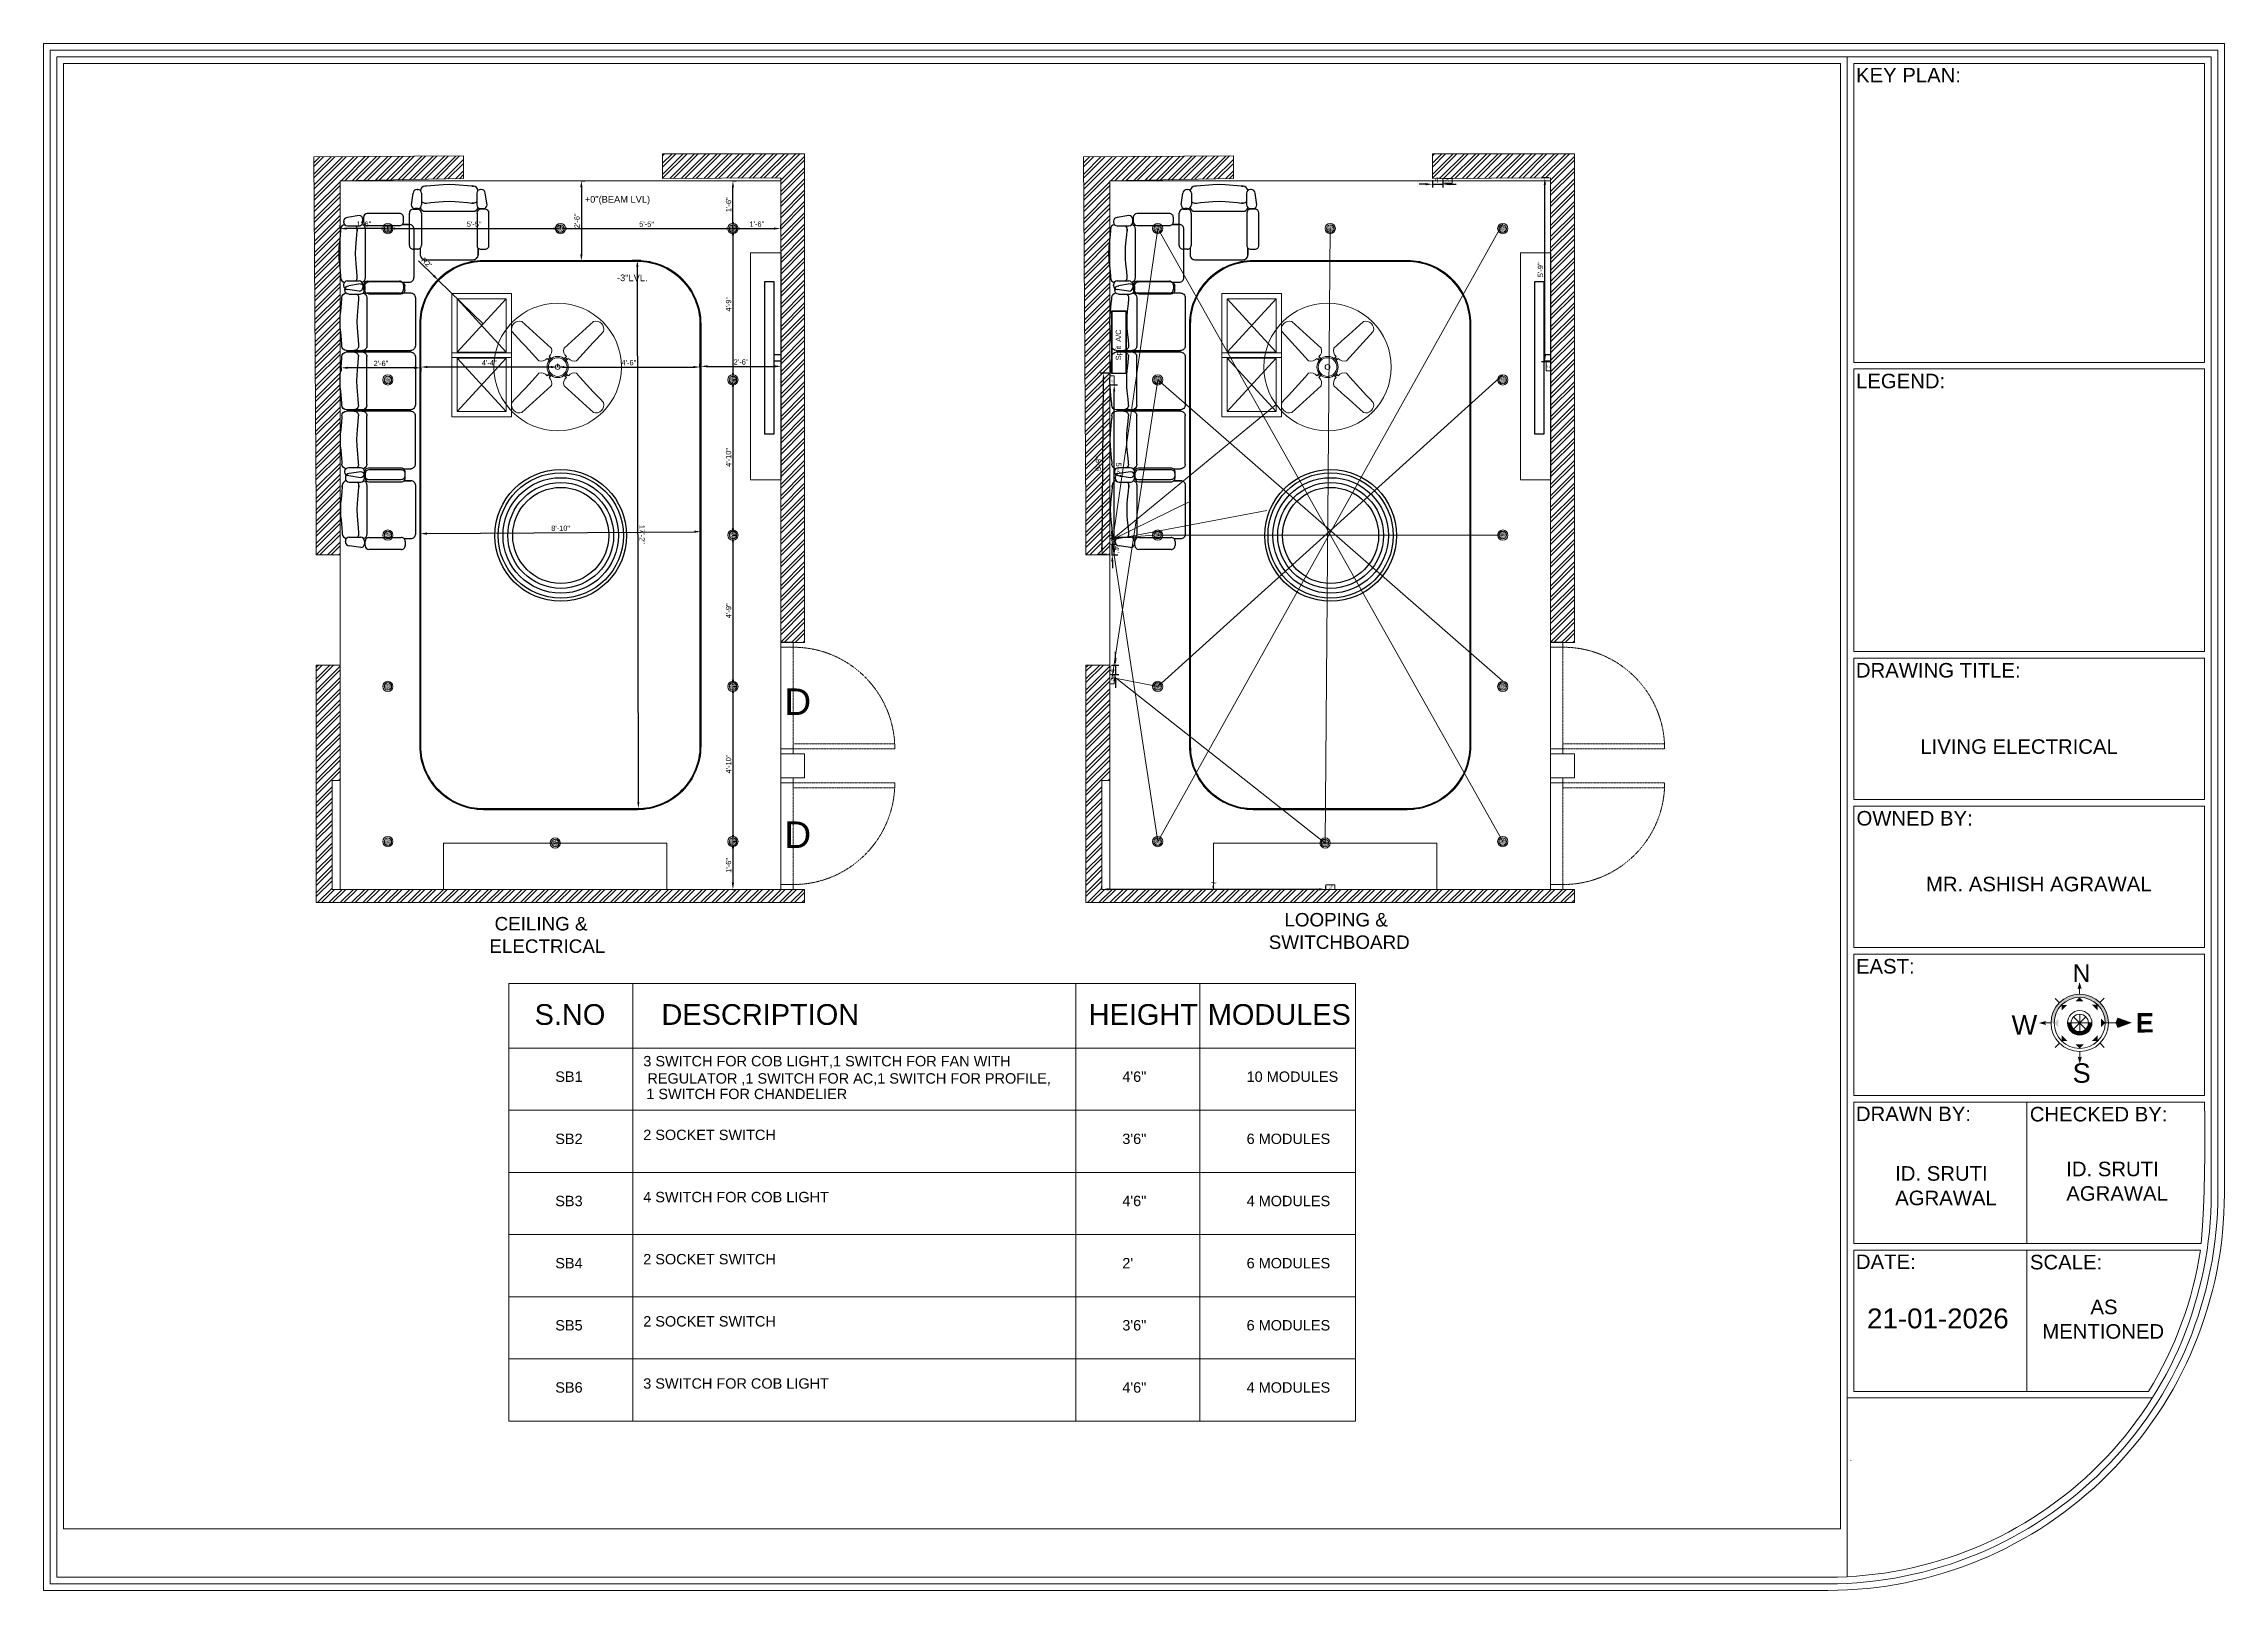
# Model space of a CAD drawing. Header units: inches. Extents: x 213 to 17763, y -4830 to 1802.
# Drawn here: x 6081 to 6902, y -1293 to -710 of the extents above; entities that cross this region are included whole.
import ezdxf

# ---------------------------------------------------------------- set-up
doc = ezdxf.new("R2010")
doc.units = ezdxf.units.IN
doc.header["$MEASUREMENT"] = 0
for name, pattern in [('ACAD_ISO02W100', [15, 12, -3]), ('AUDIT_D_060311083008-3', [0]), ('DASHED2', [0.375, 0.25, -0.125]), ('HIDDEN', [0.375, 0.25, -0.125])]:
    doc.linetypes.add(name, pattern=pattern)
for name, color, linetype in [('.', 30, 'Continuous'), ('6.text', 6, 'Continuous'), ('A-DOOR', 251, 'AUDIT_D_060311083008-3'), ('A-Door-Frame', 1, 'Continuous'), ('A-Door-Swing', 8, 'HIDDEN'), ('furn', 28, 'Continuous'), ('hatch', 4, 'Continuous'), ('PDF2_0', 7, 'Continuous'), ('PDF2_MK. FURNITURE', 7, 'Continuous'), ('PDF2_MK. HATCH', 7, 'Continuous'), ('PDF2_Text', 1, 'Continuous'), ('PDF3_Text', 1, 'Continuous')]:
    doc.layers.add(name, color=color, linetype=linetype)
doc.layers.add('PDF2_MK. KITCHEN ESSENTAILS', color=7, linetype='Continuous', true_color=0x767676)
doc.layers.add('ROD', color=7, linetype='Continuous', lineweight=9)
doc.styles.add('Arial', font='arial.ttf', dxfattribs={"height": 10})
doc.styles.add('PDF Arial', font='arial.ttf')
doc.styles.get("Standard").update_dxf_attribs({"font": 'arial.ttf'})
doc.dimstyles.new('ISO-25', dxfattribs={"dimtxt": 4.5, "dimasz": 2.5, "dimexe": 1.25, "dimexo": 0.625, "dimtad": 1, "dimdec": 0, "dimlunit": 4, "dimtxsty": 'Standard', "dimcen": 2.5, "dimadec": 0, "dimazin": 0, "dimtfac": 1, "dimtdec": 0, "dimtmove": 0, "dimatfit": 3, "dimfxl": 1, "dimarcsym": 0})

msp = doc.modelspace()

# ---------------------------------------------------------------- texts
at = {"color": 1, "lineweight": 5, "insert": (6484.4, -829.36), "char_height": 2, "attachment_point": 1, "rotation": 90}
msp.add_mtext_dynamic_manual_height_columns('Split  A/C', width=16.5276, gutter_width=1, heights=[0], dxfattribs=at)
at = {"lineweight": 5, "attachment_point": 1}
for s, width, heights, insert, char_height in [('S.NO', 15.6053, [0], (6265.48, -1071.8), 7.803), ('DESCRIPTION', 15.6053, [0], (6313.27, -1071.8), 7.8027), ('HEIGHT', 15.6053, [0], (6474.2, -1071.8), 7.803), ('MODULES', 15.6053, [0], (6519.07, -1071.8), 7.803), ('3 SWITCH FOR COB LIGHT,1 SWITCH FOR FAN WITH\\P REGULATOR ,1 SWITCH FOR AC,1 SWITCH FOR PROFILE,', 308.1491, [11.7], (6306.45, -1091.31, -1.95), 3.9013), ('SB1', 15.6053, [0], (6273.28, -1097.16), 3.901), ('4\'6"', 15.6053, [0], (6486.88, -1097.16), 3.901), ('10 MODULES', 34.1796, [0], (6533.7, -1097.16), 3.901), ('1 SWITCH FOR CHANDELIER', 308.1491, [11.7], (6307.56, -1103.67, -1.95), 3.9013), ('SB2', 15.6053, [0], (6273.28, -1120.57), 3.901), ('2 SOCKET SWITCH', 308.1491, [11.7], (6306.41, -1119.08, -1.95), 3.9013), ('3\'6"', 15.6053, [0], (6486.88, -1120.57), 3.901), ('6 MODULES', 34.1796, [0], (6533.7, -1120.57), 3.901), ('SB3', 15.6053, [0], (6273.28, -1143.98), 3.901), ('4 SWITCH FOR COB LIGHT', 308.1491, [11.7], (6306.41, -1142.49, -1.95), 3.9013), ('4\'6"', 15.6053, [0], (6486.88, -1143.98), 3.901), ('4 MODULES', 34.1796, [0], (6533.7, -1143.98), 3.901), ('2 SOCKET SWITCH', 308.1491, [11.7], (6306.41, -1165.89, -1.95), 3.9013), ('SB4', 15.6053, [0], (6273.28, -1167.39), 3.901), ("2'", 15.6053, [0], (6486.88, -1167.39), 3.901), ('6 MODULES', 34.1796, [0], (6533.7, -1167.39), 3.901), ('SB5', 15.6053, [0], (6273.28, -1190.79), 3.901), ('2 SOCKET SWITCH', 308.1491, [11.7], (6306.41, -1189.3, -1.95), 3.9013), ('3\'6"', 15.6053, [0], (6486.88, -1190.79), 3.901), ('6 MODULES', 34.1796, [0], (6533.7, -1190.79), 3.901), ('SB6', 15.6053, [0], (6273.28, -1214.2), 3.901), ('3 SWITCH FOR COB LIGHT', 308.1491, [11.7], (6306.41, -1212.71, -1.95), 3.9013), ('4\'6"', 15.6053, [0], (6486.88, -1214.2), 3.901), ('4 MODULES', 34.1796, [0], (6533.7, -1214.2), 3.901)]:
    msp.add_mtext_dynamic_manual_height_columns(s, width=width, gutter_width=1.95, heights=heights, dxfattribs=dict(at, insert=insert, char_height=char_height))
at = {"layer": '6.text', "lineweight": 5, "char_height": 10, "attachment_point": 1, "style": 'Arial'}
for insert in [(6359.56, -952.91), (6359.56, -1003)]:
    msp.add_mtext_dynamic_manual_height_columns('D', width=9, gutter_width=45, heights=[0], dxfattribs=dict(at, insert=insert))
at = {"layer": 'PDF2_Text', "color": 7, "lineweight": 5, "attachment_point": 7, "style": 'PDF Arial'}
for s, insert, char_height in [('KEY PLAN:', (6763.26, -724.69), 5.477), ('LEGEND:', (6763.26, -839.95), 5.477), ('DRAWING TITLE:', (6763.22, -948.89), 5.4768), ('OWNED BY:', (6763.45, -1004.62), 5.477), ('MR. ASHISH AGRAWAL', (6789.6, -1029.39), 5.4768), ('EAST:', (6763.24, -1060.34), 5.477), ('DRAWN BY:', (6763.22, -1115.86), 5.477), ('CHECKED BY:', (6828.73, -1116.05), 5.4768), ('ID. SRUTI', (6778, -1138.37), 5.477), ('ID. SRUTI', (6842.45, -1136.69), 5.477), ('AGRAWAL', (6842.48, -1145.91), 5.477), ('AGRAWAL', (6778.03, -1147.59), 5.477), ('DATE:', (6763.22, -1171.57), 5.477), ('SCALE:', (6828.77, -1171.77), 5.477), ('21-01-2026', (6767.43, -1193.99), 7.468), ('AS', (6851.57, -1188.64), 5.477), ('MENTIONED', (6833.42, -1197.86), 5.477)]:
    msp.add_mtext(s, dxfattribs=dict(at, insert=insert, char_height=char_height))
at = {"layer": 'PDF2_Text', "color": 7, "lineweight": 5, "insert": (6787.49, -977.62), "char_height": 5.4768, "width": 107.2495, "attachment_point": 7, "style": 'PDF Arial'}
msp.add_mtext('LIVING ELECTRICAL  ', dxfattribs=at)
at = {"layer": 'PDF2_Text', "color": 7, "lineweight": 5, "attachment_point": 7, "style": 'PDF Arial'}
for s, insert, char_height, rotation in [('N', (6844.86, -1063.47), 6.66, 0.1759), ('W', (6821.87, -1083.29), 7.33, 0.12089), ('{\\fArial|b1|i0|c0|p34;\\C240;\\c2367469;E}', (6868.64, -1082.49), 7.3269, 0.1759), ('S', (6844.86, -1101.52), 7.33, 0.1759)]:
    msp.add_mtext(s, dxfattribs=dict(at, insert=insert, char_height=char_height, rotation=rotation))
at = {"layer": 'PDF3_Text', "lineweight": 5, "insert": (6610.01, -762.12), "char_height": 0.4, "attachment_point": 9, "style": 'PDF Arial'}
msp.add_mtext('SW3 \\P@4\'6"', dxfattribs=at)
at = {"layer": 'PDF3_Text', "lineweight": 5, "style": 'PDF Arial'}
for s, width, gutter_width, insert, char_height, attachment_point in [('+0"(BEAM LVL)', 36.0927, 949.34, (6309, -770.72), 2.4999, 9), ('-3"LVL.', 36.0927, 949.34, (6308.04, -799.57), 2.5, 9), ('    CEILING &\\P   ELECTRICAL', 114.7518, 49.21, (6242.54, -1052.57), 5.0688, 7), ('   LOOPING & \\PSWITCHBOARD', 114.7518, 49.21, (6542.04, -1051.07), 5.0688, 7)]:
    msp.add_mtext_dynamic_manual_height_columns(s, width=width, gutter_width=gutter_width, heights=[0], dxfattribs=dict(at, insert=insert, char_height=char_height, attachment_point=attachment_point))
at = {"layer": 'PDF3_Text', "lineweight": 5, "char_height": 0.4, "attachment_point": 9, "style": 'PDF Arial'}
for s, insert, rotation in [('SW2 \\P@3\'6"', (6483.6, -836.35), 90), ("SW4 \\P@2'", (6646.73, -832.13), 270), ('SW1 \\P@4\'6"', (6483.6, -896.39), 90), ('SW6 \\P@4\'6"', (6483.6, -948.89), 90), ('SW5 \\P@3\'6"', (6564.68, -1027.11), 180)]:
    msp.add_mtext(s, dxfattribs=dict(at, insert=insert, rotation=rotation))

# ---------------------------------------------------------------- blocks, each defined once
blk = doc.blocks.new('EYETY')
at = {"layer": 'furn', "color": 254}
for p, q in [((50106.05, -31683.7), (50106.05, -31695.86)), ((50109.08, -31682.21), (50107.53, -31682.21)), ((50110.18, -31682.67), (50110.18, -31680.03)), ((50110.56, -31695.86), (50110.56, -31683.7)), ((50111.93, -31678.27), (50130.16, -31678.27)), ((50131.92, -31680.03), (50131.92, -31704.17)), ((50132.41, -31704.17), (50132.41, -31680.03)), ((50134.17, -31678.27), (50152.4, -31678.27)), ((50154.16, -31680.03), (50154.16, -31682.67)), ((50154.16, -31682.67), (50154.16, -31704.17)), ((50154.65, -31680.03), (50154.65, -31704.17)), ((50174.64, -31678.27), (50156.41, -31678.27)), ((50176.01, -31695.86), (50176.01, -31683.7)), ((50176.4, -31682.67), (50176.4, -31680.03)), ((50177.49, -31682.21), (50179.04, -31682.21)), ((50180.53, -31683.7), (50180.53, -31695.86)), ((50106.79, -31698.96), (50107.48, -31703.33)), ((50107.53, -31697.34), (50109.08, -31697.34)), ((50109.21, -31697.52), (50108.23, -31697.52)), ((50110.65, -31703.33), (50110.65, -31698.96)), ((50111.93, -31696.51), (50130.16, -31696.51)), ((50111.93, -31699.63), (50112.53, -31699.63)), ((50112.53, -31699.63), (50114.11, -31699.79)), ((50114.11, -31699.79), (50117.22, -31700.07)), ((50117.22, -31700.07), (50118.78, -31700.24)), ((50118.78, -31700.24), (50121.05, -31700.3)), ((50121.05, -31700.3), (50123.32, -31700.24)), ((50123.32, -31700.24), (50124.88, -31700.07)), ((50124.88, -31700.07), (50127.98, -31699.79)), ((50127.98, -31699.79), (50129.57, -31699.63)), ((50129.57, -31699.63), (50130.16, -31699.63)), ((50143.29, -31696.51), (50134.17, -31696.51)), ((50134.77, -31699.63), (50134.17, -31699.63)), ((50136.35, -31699.79), (50134.77, -31699.63)), ((50139.46, -31700.07), (50136.35, -31699.79)), ((50141.02, -31700.24), (50139.46, -31700.07)), ((50143.29, -31700.3), (50141.02, -31700.24)), ((50152.4, -31696.51), (50143.29, -31696.51)), ((50145.56, -31700.24), (50143.29, -31700.3)), ((50147.12, -31700.07), (50145.56, -31700.24)), ((50150.22, -31699.79), (50147.12, -31700.07)), ((50151.81, -31699.63), (50150.22, -31699.79)), ((50152.4, -31699.63), (50151.81, -31699.63)), ((50174.64, -31696.51), (50156.41, -31696.51)), ((50157.01, -31699.63), (50156.41, -31699.63)), ((50158.59, -31699.79), (50157.01, -31699.63)), ((50161.7, -31700.07), (50158.59, -31699.79)), ((50163.25, -31700.24), (50161.7, -31700.07)), ((50165.53, -31700.3), (50163.25, -31700.24)), ((50167.8, -31700.24), (50165.53, -31700.3)), ((50169.36, -31700.07), (50167.8, -31700.24)), ((50172.46, -31699.79), (50169.36, -31700.07)), ((50174.04, -31699.63), (50172.46, -31699.79)), ((50174.64, -31699.63), (50174.04, -31699.63)), ((50175.92, -31703.33), (50175.92, -31698.96)), ((50177.36, -31697.52), (50178.34, -31697.52)), ((50179.04, -31697.34), (50177.49, -31697.34)), ((50179.78, -31698.96), (50179.1, -31703.33)), ((50108.95, -31704.77), (50109.21, -31704.77)), ((50112.53, -31705.93), (50111.93, -31705.93)), ((50114.11, -31706.09), (50112.53, -31705.93)), ((50117.22, -31706.37), (50114.11, -31706.09)), ((50118.78, -31706.54), (50117.22, -31706.37)), ((50121.05, -31706.6), (50118.78, -31706.54)), ((50123.32, -31706.54), (50121.05, -31706.6)), ((50124.88, -31706.37), (50123.32, -31706.54)), ((50127.98, -31706.09), (50124.88, -31706.37)), ((50129.57, -31705.93), (50127.98, -31706.09)), ((50130.16, -31705.93), (50129.57, -31705.93)), ((50134.77, -31705.93), (50134.17, -31705.93)), ((50136.35, -31706.09), (50134.77, -31705.93)), ((50139.46, -31706.37), (50136.35, -31706.09)), ((50141.02, -31706.54), (50139.46, -31706.37)), ((50143.29, -31706.6), (50141.02, -31706.54)), ((50145.56, -31706.54), (50143.29, -31706.6)), ((50147.12, -31706.37), (50145.56, -31706.54)), ((50150.22, -31706.09), (50147.12, -31706.37)), ((50151.81, -31705.93), (50150.22, -31706.09)), ((50152.4, -31705.93), (50151.81, -31705.93)), ((50156.41, -31705.93), (50157.01, -31705.93)), ((50157.01, -31705.93), (50158.59, -31706.09)), ((50158.59, -31706.09), (50161.7, -31706.37)), ((50161.7, -31706.37), (50163.25, -31706.54)), ((50163.25, -31706.54), (50165.53, -31706.6)), ((50165.53, -31706.6), (50167.8, -31706.54)), ((50167.8, -31706.54), (50169.36, -31706.37)), ((50169.36, -31706.37), (50172.46, -31706.09)), ((50172.46, -31706.09), (50174.04, -31705.93)), ((50174.04, -31705.93), (50174.64, -31705.93)), ((50177.63, -31704.77), (50177.36, -31704.77))]:
    blk.add_line(p, q, dxfattribs=at)
at = {"layer": 'furn', "color": 254, "extrusion": (0, 0, -1)}
for centre, major_axis, start_param, end_param in [((50107.53, -31683.7), (1.05, -1.05), 2.356194, 3.926991), ((50109.08, -31683.7), (-1.05, -1.05), 2.356194, 3.926991), ((50111.93, -31680.03), (1.24, -1.24), 2.356194, 3.926991), ((50130.16, -31680.03), (-1.24, -1.24), 2.356194, 3.926991), ((50134.17, -31680.03), (1.24, -1.24), 2.356194, 3.926991), ((50152.4, -31680.03), (-1.24, -1.24), 2.356194, 3.926991), ((50156.41, -31680.03), (1.24, -1.24), 2.356194, 3.926991), ((50174.64, -31680.03), (-1.24, -1.24), 2.356194, 3.926991), ((50177.49, -31683.7), (1.05, -1.05), 2.356194, 3.926991), ((50179.04, -31683.7), (-1.05, -1.05), 2.356194, 3.926991), ((50107.53, -31695.86), (-1.05, -1.05), -0.785398, 0.785398), ((50108.23, -31698.96), (-1.02, -1.02), 0.785398, 2.356194), ((50109.08, -31695.86), (-1.05, -1.05), 3.926991, 5.497787), ((50109.21, -31698.96), (1.02, -1.02), 3.926991, 5.497787), ((50111.93, -31698.27), (1.24, -1.24), 2.553225, 3.926991), ((50111.93, -31701.39), (-1.24, -1.24), 1.538441, 2.356194), ((50130.16, -31698.27), (-1.24, -1.24), 2.356194, 3.926991), ((50130.16, -31701.39), (-1.24, -1.24), 2.356194, 3.926991), ((50134.17, -31698.27), (1.24, -1.24), 2.356194, 3.926991), ((50134.17, -31701.39), (1.24, -1.24), 2.356194, 3.926991), ((50152.4, -31698.27), (1.24, -1.24), 3.926991, 5.497787), ((50152.4, -31701.39), (-1.24, -1.24), 2.356194, 3.926991), ((50156.41, -31698.27), (1.24, -1.24), 2.356194, 3.926991), ((50156.41, -31701.39), (1.24, -1.24), 2.356194, 3.926991), ((50174.64, -31698.27), (-1.24, -1.24), 2.356194, 3.72996), ((50174.64, -31701.39), (-1.24, -1.24), 2.356194, 3.173948), ((50177.36, -31698.96), (-1.02, -1.02), 0.785398, 2.356194), ((50177.49, -31695.86), (-1.05, -1.05), -0.785398, 0.785398), ((50178.34, -31698.96), (1.02, -1.02), 3.926991, 5.497787), ((50179.04, -31695.86), (-1.05, -1.05), 3.926991, 5.497787), ((50108.94, -31703.3), (-1.04, -1.04), -0.788362, 0.767792), ((50109.21, -31703.33), (-1.02, -1.02), 3.926991, 5.497787), ((50111.93, -31704.17), (1.24, -1.24), 0.785398, 2.233985), ((50130.16, -31704.17), (1.24, -1.24), 5.497787, 7.068583), ((50134.17, -31704.17), (-1.24, -1.24), -0.785398, 0.785398), ((50152.4, -31704.17), (-1.24, -1.24), 3.927012, 5.497787), ((50156.41, -31704.17), (-1.24, -1.24), -0.785398, 0.785398), ((50174.64, -31704.17), (-1.24, -1.24), 4.0492, 5.497787), ((50177.36, -31703.33), (1.02, -1.02), 0.785398, 2.356194), ((50177.63, -31703.3), (1.04, -1.04), 5.515393, 7.071548)]:
    blk.add_ellipse(centre, major_axis=major_axis, ratio=1, start_param=start_param, end_param=end_param, dxfattribs=at)
blk = doc.blocks.new('EFSR')
at = {"layer": 'furn', "color": 254}
for p, q in [((11459.57, -9289.2), (11459.57, -9301.36)), ((11462.61, -9287.71), (11461.06, -9287.71)), ((11463.7, -9288.17), (11463.7, -9285.53)), ((11464.09, -9301.36), (11464.09, -9289.2)), ((11465.46, -9283.77), (11483.69, -9283.77)), ((11485.06, -9301.36), (11485.06, -9289.2)), ((11485.45, -9288.17), (11485.45, -9285.53)), ((11485.45, -9285.53), (11485.45, -9288.2)), ((11486.54, -9287.71), (11488.09, -9287.71)), ((11489.57, -9289.2), (11489.57, -9301.36)), ((11460.32, -9304.46), (11461, -9308.83)), ((11461.06, -9302.84), (11462.61, -9302.84)), ((11462.74, -9303.02), (11461.76, -9303.02)), ((11464.18, -9308.83), (11464.18, -9304.46)), ((11465.46, -9302.01), (11483.69, -9302.01)), ((11465.46, -9305.13), (11466.05, -9305.13)), ((11466.05, -9305.13), (11467.64, -9305.29)), ((11467.64, -9305.29), (11470.74, -9305.57)), ((11470.74, -9305.57), (11472.3, -9305.74)), ((11472.3, -9305.74), (11474.57, -9305.8)), ((11474.57, -9305.8), (11476.84, -9305.74)), ((11476.84, -9305.74), (11478.4, -9305.57)), ((11478.4, -9305.57), (11481.51, -9305.29)), ((11481.51, -9305.29), (11483.09, -9305.13)), ((11483.69, -9305.13), (11483.09, -9305.13)), ((11483.09, -9305.13), (11483.69, -9305.13)), ((11484.97, -9308.83), (11484.97, -9304.46)), ((11486.41, -9303.02), (11487.39, -9303.02)), ((11488.09, -9302.84), (11486.54, -9302.84)), ((11488.83, -9304.46), (11488.15, -9308.83)), ((11462.47, -9310.27), (11462.74, -9310.27)), ((11466.05, -9311.43), (11465.46, -9311.43)), ((11467.64, -9311.59), (11466.05, -9311.43)), ((11470.74, -9311.87), (11467.64, -9311.59)), ((11472.3, -9312.04), (11470.74, -9311.87)), ((11474.57, -9312.1), (11472.3, -9312.04)), ((11476.84, -9312.04), (11474.57, -9312.1)), ((11478.4, -9311.87), (11476.84, -9312.04)), ((11481.51, -9311.59), (11478.4, -9311.87)), ((11483.09, -9311.43), (11481.51, -9311.59)), ((11483.09, -9311.43), (11483.69, -9311.43)), ((11483.69, -9311.43), (11483.09, -9311.43)), ((11486.68, -9310.27), (11486.41, -9310.27))]:
    blk.add_line(p, q, dxfattribs=at)
at = {"layer": 'furn', "color": 254, "extrusion": (0, 0, -1)}
for centre, major_axis, start_param, end_param in [((11461.06, -9289.2), (1.05, -1.05), 2.356194, 3.926991), ((11462.61, -9289.2), (-1.05, -1.05), 2.356194, 3.926991), ((11465.46, -9285.53), (1.24, -1.24), 2.356194, 3.926991), ((11483.69, -9285.53), (-1.24, -1.24), 2.356194, 3.926991), ((11483.69, -9285.53), (-1.24, -1.24), 2.356194, 3.926991), ((11486.54, -9289.2), (1.05, -1.05), 2.356194, 3.926991), ((11488.09, -9289.2), (-1.05, -1.05), 2.356194, 3.926991), ((11461.06, -9301.36), (-1.05, -1.05), -0.785398, 0.785398), ((11461.76, -9304.46), (-1.02, -1.02), 0.785398, 2.356194), ((11462.61, -9301.36), (-1.05, -1.05), 3.926991, 5.497787), ((11462.74, -9304.46), (1.02, -1.02), 3.926991, 5.497787), ((11465.46, -9303.77), (1.24, -1.24), 2.553225, 3.926991), ((11465.46, -9306.89), (-1.24, -1.24), 1.538441, 2.356194), ((11483.69, -9303.77), (-1.24, -1.24), 2.356194, 3.72996), ((11483.69, -9303.77), (-1.24, -1.24), 2.356194, 3.72996), ((11483.69, -9306.89), (-1.24, -1.24), 2.356194, 3.173948), ((11483.69, -9306.89), (-1.24, -1.24), 2.356194, 3.173948), ((11486.41, -9304.46), (-1.02, -1.02), 0.785398, 2.356194), ((11486.54, -9301.36), (-1.05, -1.05), -0.785398, 0.785398), ((11487.39, -9304.46), (1.02, -1.02), 3.926991, 5.497787), ((11488.09, -9301.36), (-1.05, -1.05), 3.926991, 5.497787), ((11462.47, -9308.8), (-1.04, -1.04), -0.788362, 0.767792), ((11462.74, -9308.83), (-1.02, -1.02), 3.926991, 5.497787), ((11465.46, -9309.67), (1.24, -1.24), 0.785398, 2.233985), ((11483.69, -9309.67), (-1.24, -1.24), 4.0492, 5.497787), ((11483.69, -9309.67), (1.24, -1.24), 5.619996, 7.068583), ((11486.41, -9308.83), (1.02, -1.02), 0.785398, 2.356194), ((11486.68, -9308.8), (1.04, -1.04), 5.515393, 7.071548)]:
    blk.add_ellipse(centre, major_axis=major_axis, ratio=1, start_param=start_param, end_param=end_param, dxfattribs=at)
blk = doc.blocks.new('etruyteu')
at = {"layer": 'furn', "color": 254}
for p, q in [((46569.76, -93185.41), (46569.76, -93137.7)), ((46569.76, -93137.7), (46572.79, -93137.7)), ((46572.79, -93137.7), (46572.79, -93185.41)), ((46569.76, -93160.55), (46567.74, -93160.55)), ((46567.74, -93160.55), (46567.74, -93162.57)), ((46569.76, -93162.57), (46567.74, -93162.57)), ((46572.79, -93185.41), (46569.76, -93185.41))]:
    blk.add_line(p, q, dxfattribs=at)
blk = doc.blocks.new('*U34')
at = {"layer": 'A-Door-Frame', "lineweight": 5}
for p, q in [((0, -100), (0, 0)), ((900, -100), (900, 0))]:
    blk.add_line(p, q, dxfattribs=at)
for points in [[(0, -100), (40, -100), (40, 0), (0, 0)], [(900, -100), (860, -100), (860, 0), (900, 0)]]:
    blk.add_lwpolyline(points, dxfattribs=at)
at = {"layer": 'A-Door-Swing', "linetype": 'DASHED2', "lineweight": 5}
blk.add_line((47, 0), (867, 0), dxfattribs=at)
blk.add_lwpolyline([(40, 0), (40, 820), (80, 820), (80, 0)], close=True, dxfattribs=at)
blk.add_arc((40, 0), 820, 360, 90, dxfattribs=at)
blk = doc.blocks.new('3')
at = {"color": 18, "lineweight": 5, "true_color": 0x000000}
for p, q in [((3389, -1076), (3366, -1053)), ((3398, -1045), (3378, -1065)), ((3387, -1033), (3409, -1056)), ((3571, -1033), (3549, -1056)), ((3560, -1045), (3580, -1065)), ((3569, -1076), (3592, -1053)), ((3389, -1215), (3366, -1238)), ((3398, -1246), (3378, -1226)), ((3387, -1258), (3409, -1234)), ((3571, -1258), (3549, -1234)), ((3560, -1246), (3580, -1226)), ((3569, -1215), (3592, -1238))]:
    blk.add_line(p, q, dxfattribs=at)
for radius in [113, 99.1, 26]:
    blk.add_circle((3479, -1145), radius, dxfattribs=at)
for centre, radius, start, end in [((3074, -743), 85, 73.055, 197.3061), ((27553, 26002), 36180, 227.4745, 228.1435), ((-20595, 26002), 36180, 311.8565, 312.5255), ((3884, -743), 85, 342.6939, 106.945), ((-23517, -25390), 36180, 42.2176, 42.8866), ((30474, -25390), 36180, 137.1134, 137.7824), ((3304, -1004), 79.4, 250.8708, 321.2501), ((3337, -972), 79.4, 309.1111, 19.4903), ((3621, -972), 79.4, 160.5097, 230.8889), ((3654, -1004), 79.4, 218.7499, 289.1292), ((-23517, 23099), 36180, 317.1134, 317.7824), ((27553, -28293), 36180, 131.8565, 132.5255), ((3304, -1287), 79.4, 38.7499, 109.1292), ((3337, -1319), 79.4, 340.5097, 50.8889), ((3621, -1319), 79.4, 129.1111, 199.4903), ((-20595, -28293), 36180, 47.4745, 48.1435), ((3654, -1287), 79.4, 70.8708, 141.2501), ((30474, 23099), 36180, 222.2176, 222.8866), ((3074, -1548), 85, 162.6939, 286.945), ((3884, -1548), 85, 253.055, 17.3061)]:
    blk.add_arc(centre, radius, start, end, dxfattribs=at)
blk = doc.blocks.new('*D694')
at = {"color": 0, "linetype": 'ACAD_ISO02W100', "lineweight": -2, "transparency": 16777216}
for p, q in [((6210.21, -779.72), (6210.21, -778.47)), ((6275.2, -779.72), (6275.2, -778.47))]:
    blk.add_line(p, q, dxfattribs=at)
at = {"color": 0, "linetype": 'AUDIT_D_060311083008-3', "lineweight": -2, "transparency": 16777216}
blk.add_line((6212.71, -779.72), (6272.7, -779.72), dxfattribs=at)
at = {"color": 0, "transparency": 16777216}
for points in [[(6212.71, -779.3), (6212.71, -780.13), (6210.21, -779.72)], [(6272.7, -779.3), (6272.7, -780.13), (6275.2, -779.72)]]:
    blk.add_solid(points, dxfattribs=at)
at = {"layer": 'Defpoints', "color": 0, "transparency": 16777216}
for p in [(6210.21, -779.72), (6275.2, -779.72), (6275.2, -779.72)]:
    blk.add_point(p, dxfattribs=at)
at = {"color": 0, "lineweight": 5, "transparency": 16777216, "insert": (6242.71, -778.08), "char_height": 2, "attachment_point": 5}
blk.add_mtext('5\'-5"', dxfattribs=at)
blk = doc.blocks.new('*D695')
at = {"color": 0, "linetype": 'ACAD_ISO02W100', "lineweight": -2, "transparency": 16777216}
for p, q in [((6275.2, -779.72), (6275.2, -778.47)), ((6340.19, -779.72), (6340.19, -778.47))]:
    blk.add_line(p, q, dxfattribs=at)
at = {"color": 0, "linetype": 'AUDIT_D_060311083008-3', "lineweight": -2, "transparency": 16777216}
blk.add_line((6277.7, -779.72), (6337.69, -779.72), dxfattribs=at)
at = {"color": 0, "transparency": 16777216}
for points in [[(6277.7, -779.3), (6277.7, -780.13), (6275.2, -779.72)], [(6337.69, -779.3), (6337.69, -780.13), (6340.19, -779.72)]]:
    blk.add_solid(points, dxfattribs=at)
at = {"layer": 'Defpoints', "color": 0, "transparency": 16777216}
for p in [(6275.2, -779.72), (6340.19, -779.72), (6340.19, -779.72)]:
    blk.add_point(p, dxfattribs=at)
at = {"color": 0, "lineweight": 5, "transparency": 16777216, "insert": (6307.7, -778.08), "char_height": 2, "attachment_point": 5}
blk.add_mtext('5\'-5"', dxfattribs=at)
blk = doc.blocks.new('*D696')
at = {"color": 0, "linetype": 'ACAD_ISO02W100', "lineweight": -2, "transparency": 16777216}
for p, q in [((6340.19, -779.72), (6341.44, -779.72)), ((6340.19, -836.72), (6341.44, -836.72))]:
    blk.add_line(p, q, dxfattribs=at)
at = {"color": 0, "linetype": 'AUDIT_D_060311083008-3', "lineweight": -2, "transparency": 16777216}
blk.add_line((6340.19, -782.22), (6340.19, -834.22), dxfattribs=at)
at = {"color": 0, "transparency": 16777216}
for points in [[(6339.77, -782.22), (6340.61, -782.22), (6340.19, -779.72)], [(6339.77, -834.22), (6340.61, -834.22), (6340.19, -836.72)]]:
    blk.add_solid(points, dxfattribs=at)
at = {"layer": 'Defpoints', "color": 0, "transparency": 16777216}
for p in [(6340.19, -779.72), (6340.19, -836.72), (6340.19, -836.72)]:
    blk.add_point(p, dxfattribs=at)
at = {"color": 0, "lineweight": 5, "transparency": 16777216, "insert": (6338.55, -808.22), "char_height": 2, "attachment_point": 5, "rotation": 90}
blk.add_mtext('4\'-9"', dxfattribs=at)
blk = doc.blocks.new('*D697')
at = {"color": 0, "linetype": 'ACAD_ISO02W100', "lineweight": -2, "transparency": 16777216}
for p, q in [((6340.19, -836.72), (6341.44, -836.72)), ((6340.19, -895.15), (6341.44, -895.15))]:
    blk.add_line(p, q, dxfattribs=at)
at = {"color": 0, "linetype": 'AUDIT_D_060311083008-3', "lineweight": -2, "transparency": 16777216}
blk.add_line((6340.19, -839.22), (6340.19, -892.65), dxfattribs=at)
at = {"color": 0, "transparency": 16777216}
for points in [[(6339.77, -839.22), (6340.61, -839.22), (6340.19, -836.72)], [(6339.77, -892.65), (6340.61, -892.65), (6340.19, -895.15)]]:
    blk.add_solid(points, dxfattribs=at)
at = {"layer": 'Defpoints', "color": 0, "transparency": 16777216}
for p in [(6340.19, -836.72), (6340.19, -895.15), (6340.19, -895.15)]:
    blk.add_point(p, dxfattribs=at)
at = {"color": 0, "lineweight": 5, "transparency": 16777216, "insert": (6338.55, -865.93), "char_height": 2, "attachment_point": 5, "rotation": 90}
blk.add_mtext('4\'-10"', dxfattribs=at)
blk = doc.blocks.new('*D698')
at = {"color": 0, "linetype": 'ACAD_ISO02W100', "lineweight": -2, "transparency": 16777216}
for p, q in [((6340.19, -895.15), (6341.44, -895.15)), ((6340.19, -952.15), (6341.44, -952.15))]:
    blk.add_line(p, q, dxfattribs=at)
at = {"color": 0, "linetype": 'AUDIT_D_060311083008-3', "lineweight": -2, "transparency": 16777216}
blk.add_line((6340.19, -897.65), (6340.19, -949.65), dxfattribs=at)
at = {"color": 0, "transparency": 16777216}
for points in [[(6339.77, -897.65), (6340.61, -897.65), (6340.19, -895.15)], [(6339.77, -949.65), (6340.61, -949.65), (6340.19, -952.15)]]:
    blk.add_solid(points, dxfattribs=at)
at = {"layer": 'Defpoints', "color": 0, "transparency": 16777216}
for p in [(6340.19, -895.15), (6340.19, -952.15), (6340.19, -952.15)]:
    blk.add_point(p, dxfattribs=at)
at = {"color": 0, "lineweight": 5, "transparency": 16777216, "insert": (6338.55, -923.65), "char_height": 2, "attachment_point": 5, "rotation": 90}
blk.add_mtext('4\'-9"', dxfattribs=at)
blk = doc.blocks.new('*D699')
at = {"color": 0, "linetype": 'ACAD_ISO02W100', "lineweight": -2, "transparency": 16777216}
for p, q in [((6340.19, -952.15), (6341.44, -952.15)), ((6340.19, -1010.57), (6341.44, -1010.57))]:
    blk.add_line(p, q, dxfattribs=at)
at = {"color": 0, "linetype": 'AUDIT_D_060311083008-3', "lineweight": -2, "transparency": 16777216}
blk.add_line((6340.19, -954.65), (6340.19, -1008.07), dxfattribs=at)
at = {"color": 0, "transparency": 16777216}
for points in [[(6339.77, -954.65), (6340.61, -954.65), (6340.19, -952.15)], [(6339.77, -1008.07), (6340.61, -1008.07), (6340.19, -1010.57)]]:
    blk.add_solid(points, dxfattribs=at)
at = {"layer": 'Defpoints', "color": 0, "transparency": 16777216}
for p in [(6340.19, -952.15), (6340.19, -1010.57), (6340.19, -1010.57)]:
    blk.add_point(p, dxfattribs=at)
at = {"color": 0, "lineweight": 5, "transparency": 16777216, "insert": (6338.55, -981.36), "char_height": 2, "attachment_point": 5, "rotation": 90}
blk.add_mtext('4\'-10"', dxfattribs=at)
blk = doc.blocks.new('*D700')
at = {"color": 0, "linetype": 'ACAD_ISO02W100', "lineweight": -2, "transparency": 16777216}
for p, q in [((6340.19, -1010.57), (6341.44, -1010.57)), ((6340.19, -1028.57), (6341.44, -1028.57))]:
    blk.add_line(p, q, dxfattribs=at)
at = {"color": 0, "linetype": 'AUDIT_D_060311083008-3', "lineweight": -2, "transparency": 16777216}
blk.add_line((6340.19, -1013.07), (6340.19, -1026.07), dxfattribs=at)
at = {"color": 0, "transparency": 16777216}
for points in [[(6339.77, -1013.07), (6340.61, -1013.07), (6340.19, -1010.57)], [(6339.77, -1026.07), (6340.61, -1026.07), (6340.19, -1028.57)]]:
    blk.add_solid(points, dxfattribs=at)
at = {"layer": 'Defpoints', "color": 0, "transparency": 16777216}
for p in [(6340.19, -1010.57), (6340.19, -1028.57), (6340.19, -1028.57)]:
    blk.add_point(p, dxfattribs=at)
at = {"color": 0, "lineweight": 5, "transparency": 16777216, "insert": (6338.55, -1019.57), "char_height": 2, "attachment_point": 5, "rotation": 90}
blk.add_mtext('1\'-6"', dxfattribs=at)
blk = doc.blocks.new('*D701')
at = {"color": 0, "linetype": 'ACAD_ISO02W100', "lineweight": -2, "transparency": 16777216}
for p, q in [((6340.19, -779.72), (6340.19, -780.97)), ((6358.19, -779.72), (6358.19, -778.47))]:
    blk.add_line(p, q, dxfattribs=at)
at = {"color": 0, "linetype": 'AUDIT_D_060311083008-3', "lineweight": -2, "transparency": 16777216}
blk.add_line((6342.69, -779.72), (6355.69, -779.72), dxfattribs=at)
at = {"color": 0, "transparency": 16777216}
for points in [[(6342.69, -779.3), (6342.69, -780.13), (6340.19, -779.72)], [(6355.69, -779.3), (6355.69, -780.13), (6358.19, -779.72)]]:
    blk.add_solid(points, dxfattribs=at)
at = {"layer": 'Defpoints', "color": 0, "transparency": 16777216}
for p in [(6340.19, -779.72), (6358.19, -779.72), (6358.19, -779.72)]:
    blk.add_point(p, dxfattribs=at)
at = {"color": 0, "lineweight": 5, "transparency": 16777216, "insert": (6349.19, -778.07), "char_height": 2, "attachment_point": 5}
blk.add_mtext('1\'-6"', dxfattribs=at)
blk = doc.blocks.new('*D702')
at = {"color": 0, "linetype": 'ACAD_ISO02W100', "lineweight": -2, "transparency": 16777216}
for p, q in [((6192.19, -779.72), (6192.19, -778.47)), ((6210.21, -779.72), (6210.21, -780.97))]:
    blk.add_line(p, q, dxfattribs=at)
at = {"color": 0, "linetype": 'AUDIT_D_060311083008-3', "lineweight": -2, "transparency": 16777216}
blk.add_line((6207.71, -779.72), (6194.69, -779.72), dxfattribs=at)
at = {"color": 0, "transparency": 16777216}
for points in [[(6194.69, -779.3), (6194.69, -780.13), (6192.19, -779.72)], [(6207.71, -779.3), (6207.71, -780.13), (6210.21, -779.72)]]:
    blk.add_solid(points, dxfattribs=at)
at = {"layer": 'Defpoints', "color": 0, "transparency": 16777216}
for p in [(6192.19, -779.72), (6192.19, -779.72), (6210.21, -779.72)]:
    blk.add_point(p, dxfattribs=at)
at = {"color": 0, "lineweight": 5, "transparency": 16777216, "insert": (6201.2, -778.07), "char_height": 2, "attachment_point": 5}
blk.add_mtext('1\'-6"', dxfattribs=at)
blk = doc.blocks.new('*D703')
at = {"color": 0, "linetype": 'ACAD_ISO02W100', "lineweight": -2, "transparency": 16777216}
for p, q in [((6340.19, -761.72), (6341.44, -761.72)), ((6340.19, -779.72), (6341.44, -779.72))]:
    blk.add_line(p, q, dxfattribs=at)
at = {"color": 0, "linetype": 'AUDIT_D_060311083008-3', "lineweight": -2, "transparency": 16777216}
blk.add_line((6340.19, -777.22), (6340.19, -764.22), dxfattribs=at)
at = {"color": 0, "transparency": 16777216}
for points in [[(6339.77, -764.22), (6340.61, -764.22), (6340.19, -761.72)], [(6339.77, -777.22), (6340.61, -777.22), (6340.19, -779.72)]]:
    blk.add_solid(points, dxfattribs=at)
at = {"layer": 'Defpoints', "color": 0, "transparency": 16777216}
for p in [(6340.19, -761.72), (6340.19, -761.72), (6340.19, -779.72)]:
    blk.add_point(p, dxfattribs=at)
at = {"color": 0, "lineweight": 5, "transparency": 16777216, "insert": (6338.55, -770.72), "char_height": 2, "attachment_point": 5, "rotation": 90}
blk.add_mtext('1\'-6"', dxfattribs=at)
blk = doc.blocks.new('OIUHYGFVC')
at = {"color": 2}
for radius in [24.8, 23.58, 21.75, 19.92, 18.09]:
    blk.add_circle((7260.41, -115), radius, dxfattribs=at)
blk = doc.blocks.new('*D705')
at = {"color": 0, "linetype": 'ACAD_ISO02W100', "lineweight": -2, "transparency": 16777216}
for p, q in [((6274.18, -831.87), (6274.18, -830.62)), ((6327.79, -831.87), (6327.79, -830.62))]:
    blk.add_line(p, q, dxfattribs=at)
at = {"color": 0, "linetype": 'AUDIT_D_060311083008-3', "lineweight": -2, "transparency": 16777216}
blk.add_line((6276.68, -831.87), (6325.29, -831.87), dxfattribs=at)
at = {"color": 0, "transparency": 16777216}
for points in [[(6276.68, -831.46), (6276.68, -832.29), (6274.18, -831.87)], [(6325.29, -831.46), (6325.29, -832.29), (6327.79, -831.87)]]:
    blk.add_solid(points, dxfattribs=at)
at = {"layer": 'Defpoints', "color": 0, "transparency": 16777216}
for p in [(6274.18, -831.87), (6327.79, -831.87), (6327.79, -831.87)]:
    blk.add_point(p, dxfattribs=at)
at = {"color": 0, "lineweight": 5, "transparency": 16777216, "insert": (6300.99, -830.23), "char_height": 2, "attachment_point": 5}
blk.add_mtext('4\'-6"', dxfattribs=at)
blk = doc.blocks.new('*D706')
at = {"color": 0, "linetype": 'ACAD_ISO02W100', "lineweight": -2, "transparency": 16777216}
for p, q in [((6328.19, -831.63), (6328.19, -830.36)), ((6358.34, -831.61), (6358.34, -830.36))]:
    blk.add_line(p, q, dxfattribs=at)
at = {"color": 0, "linetype": 'AUDIT_D_060311083008-3', "lineweight": -2, "transparency": 16777216}
blk.add_line((6330.69, -831.61), (6355.84, -831.61), dxfattribs=at)
at = {"color": 0, "transparency": 16777216}
for points in [[(6330.69, -831.2), (6330.69, -832.03), (6328.19, -831.61)], [(6355.84, -831.2), (6355.84, -832.03), (6358.34, -831.61)]]:
    blk.add_solid(points, dxfattribs=at)
at = {"layer": 'Defpoints', "color": 0, "transparency": 16777216}
for p in [(6328.19, -832.25), (6358.34, -831.61), (6358.34, -831.61)]:
    blk.add_point(p, dxfattribs=at)
at = {"color": 0, "lineweight": 5, "transparency": 16777216, "insert": (6343.27, -829.97), "char_height": 2, "attachment_point": 5}
blk.add_mtext('2\'-6"', dxfattribs=at)
blk = doc.blocks.new('*D707')
at = {"color": 0, "linetype": 'ACAD_ISO02W100', "lineweight": -2, "transparency": 16777216}
for p, q in [((6222.61, -831.87), (6222.61, -830.62)), ((6274.18, -831.87), (6274.18, -830.62))]:
    blk.add_line(p, q, dxfattribs=at)
at = {"color": 0, "linetype": 'AUDIT_D_060311083008-3', "lineweight": -2, "transparency": 16777216}
blk.add_line((6271.68, -831.87), (6225.11, -831.87), dxfattribs=at)
at = {"color": 0, "transparency": 16777216}
for points in [[(6225.11, -831.46), (6225.11, -832.29), (6222.61, -831.87)], [(6271.68, -831.46), (6271.68, -832.29), (6274.18, -831.87)]]:
    blk.add_solid(points, dxfattribs=at)
at = {"layer": 'Defpoints', "color": 0, "transparency": 16777216}
for p in [(6222.61, -831.87), (6222.61, -831.87), (6274.18, -831.87)]:
    blk.add_point(p, dxfattribs=at)
at = {"color": 0, "lineweight": 5, "transparency": 16777216, "insert": (6248.4, -830.25), "char_height": 2, "attachment_point": 5}
blk.add_mtext('4\'-4"', dxfattribs=at)
blk = doc.blocks.new('*D708')
at = {"color": 0, "linetype": 'ACAD_ISO02W100', "lineweight": -2, "transparency": 16777216}
for p, q in [((6192.6, -832.17), (6192.6, -833.42)), ((6222.61, -832.17), (6222.61, -833.42))]:
    blk.add_line(p, q, dxfattribs=at)
at = {"color": 0, "linetype": 'AUDIT_D_060311083008-3', "lineweight": -2, "transparency": 16777216}
blk.add_line((6220.11, -832.17), (6195.1, -832.17), dxfattribs=at)
at = {"color": 0, "transparency": 16777216}
for points in [[(6195.1, -831.75), (6195.1, -832.58), (6192.6, -832.17)], [(6220.11, -831.75), (6220.11, -832.58), (6222.61, -832.17)]]:
    blk.add_solid(points, dxfattribs=at)
at = {"layer": 'Defpoints', "color": 0, "transparency": 16777216}
for p in [(6192.6, -831.69), (6192.6, -832.17), (6222.61, -831.87)]:
    blk.add_point(p, dxfattribs=at)
at = {"color": 0, "lineweight": 5, "transparency": 16777216, "insert": (6207.6, -830.52), "char_height": 2, "attachment_point": 5}
blk.add_mtext('2\'-6"', dxfattribs=at)
blk = doc.blocks.new('*D712')
at = {"color": 0, "linetype": 'AUDIT_D_060311083008-3', "lineweight": -2, "transparency": 16777216}
for p, q in [((6483, -896.11), (6482.97, -893.61)), ((6483.09, -902.61), (6483.03, -898.61)), ((6483.12, -905.11), (6483.15, -907.61))]:
    blk.add_line(p, q, dxfattribs=at)
at = {"color": 0, "linetype": 'ACAD_ISO02W100', "lineweight": -2, "transparency": 16777216}
for p, q in [((6482.76, -898.61), (6484.28, -898.59)), ((6482.82, -902.61), (6484.34, -902.59))]:
    blk.add_line(p, q, dxfattribs=at)
at = {"color": 0, "transparency": 16777216}
for points in [[(6483.42, -896.1), (6482.58, -896.11), (6483.03, -898.61)], [(6483.54, -905.1), (6482.7, -905.11), (6483.09, -902.61)]]:
    blk.add_solid(points, dxfattribs=at)
at = {"layer": 'Defpoints', "color": 0, "transparency": 16777216}
for p in [(6482.14, -898.62), (6482.19, -902.62), (6483.03, -898.61)]:
    blk.add_point(p, dxfattribs=at)
at = {"color": 0, "lineweight": 5, "transparency": 16777216, "insert": (6484.68, -900.58), "char_height": 2, "attachment_point": 5, "rotation": 270.76506}
blk.add_mtext('4"', dxfattribs=at)
blk = doc.blocks.new('*D713')
at = {"color": 0, "linetype": 'ACAD_ISO02W100', "lineweight": -2, "transparency": 16777216}
for p, q in [((6482.76, -838.57), (6485.07, -838.57)), ((6482.82, -902.62), (6485.13, -902.62))]:
    blk.add_line(p, q, dxfattribs=at)
at = {"color": 0, "linetype": 'AUDIT_D_060311083008-3', "lineweight": -2, "transparency": 16777216}
blk.add_line((6483.87, -900.12), (6483.82, -841.07), dxfattribs=at)
at = {"color": 0, "transparency": 16777216}
for points in [[(6484.24, -841.07), (6483.41, -841.07), (6483.82, -838.57)], [(6484.29, -900.12), (6483.46, -900.12), (6483.88, -902.62)]]:
    blk.add_solid(points, dxfattribs=at)
at = {"layer": 'Defpoints', "color": 0, "transparency": 16777216}
for p in [(6482.14, -838.57), (6483.82, -838.57), (6482.19, -902.62)]:
    blk.add_point(p, dxfattribs=at)
at = {"color": 0, "lineweight": 5, "transparency": 16777216, "insert": (6485.49, -870.59), "char_height": 2, "attachment_point": 5, "rotation": 270.04779}
blk.add_mtext('5\'-4"', dxfattribs=at)
blk = doc.blocks.new('*D714')
at = {"color": 0, "linetype": 'ACAD_ISO02W100', "lineweight": -2, "transparency": 16777216}
for p, q in [((6479.19, -1028.57), (6479.19, -1027.32)), ((6563.49, -1028.57), (6563.49, -1027.32))]:
    blk.add_line(p, q, dxfattribs=at)
at = {"color": 0, "linetype": 'AUDIT_D_060311083008-3', "lineweight": -2, "transparency": 16777216}
blk.add_line((6560.99, -1028.57), (6481.69, -1028.57), dxfattribs=at)
at = {"color": 0, "transparency": 16777216}
for points in [[(6481.69, -1028.16), (6481.69, -1028.99), (6479.19, -1028.57)], [(6560.99, -1028.16), (6560.99, -1028.99), (6563.49, -1028.57)]]:
    blk.add_solid(points, dxfattribs=at)
at = {"layer": 'Defpoints', "color": 0, "transparency": 16777216}
for p in [(6479.19, -1028.57), (6479.19, -1028.57), (6563.49, -1028.57)]:
    blk.add_point(p, dxfattribs=at)
at = {"color": 0, "lineweight": 5, "transparency": 16777216, "insert": (6521.34, -1026.95), "char_height": 2, "attachment_point": 5}
blk.add_mtext("7'", dxfattribs=at)
blk = doc.blocks.new('*D715')
at = {"color": 0, "linetype": 'ACAD_ISO02W100', "lineweight": -2, "transparency": 16777216}
for p, q in [((6647.57, -760.63), (6644.79, -760.63)), ((6647.57, -829.9), (6644.79, -829.9))]:
    blk.add_line(p, q, dxfattribs=at)
at = {"color": 0, "linetype": 'AUDIT_D_060311083008-3', "lineweight": -2, "transparency": 16777216}
blk.add_line((6646.04, -827.4), (6646.04, -763.13), dxfattribs=at)
at = {"color": 0, "transparency": 16777216}
for points in [[(6645.63, -763.13), (6646.46, -763.13), (6646.04, -760.63)], [(6645.63, -827.4), (6646.46, -827.4), (6646.04, -829.9)]]:
    blk.add_solid(points, dxfattribs=at)
at = {"layer": 'Defpoints', "color": 0, "transparency": 16777216}
for p in [(6646.04, -760.63), (6648.19, -760.63), (6648.19, -829.9)]:
    blk.add_point(p, dxfattribs=at)
at = {"color": 0, "lineweight": 5, "transparency": 16777216, "insert": (6644.4, -795.27), "char_height": 2, "attachment_point": 5, "rotation": 90}
blk.add_mtext('5\'-9"', dxfattribs=at)
blk = doc.blocks.new('*D716')
at = {"color": 0, "linetype": 'AUDIT_D_060311083008-3', "lineweight": -2, "transparency": 16777216}
for p, q in [((6221.8, -791.93), (6227.52, -797.5)), ((6246.21, -815.72), (6229.31, -799.25))]:
    blk.add_line(p, q, dxfattribs=at)
at = {"color": 0, "transparency": 16777216}
blk.add_solid([(6227.81, -797.2), (6227.23, -797.8), (6229.31, -799.25)], dxfattribs=at)
at = {"layer": 'Defpoints', "color": 0, "transparency": 16777216}
for p in [(6229.31, -799.25), (6246.21, -815.72)]:
    blk.add_point(p, dxfattribs=at)
at = {"color": 0, "lineweight": 5, "transparency": 16777216, "insert": (6224.73, -792.51), "char_height": 2, "attachment_point": 5, "rotation": 315.73936}
blk.add_mtext("R2'", dxfattribs=at)
blk = doc.blocks.new('*D717')
at = {"color": 0, "linetype": 'ACAD_ISO02W100', "lineweight": -2, "transparency": 16777216}
for p, q in [((6283.11, -761.72), (6284.36, -761.72)), ((6283.11, -791.92), (6284.36, -791.92))]:
    blk.add_line(p, q, dxfattribs=at)
at = {"color": 0, "linetype": 'AUDIT_D_060311083008-3', "lineweight": -2, "transparency": 16777216}
blk.add_line((6283.11, -764.22), (6283.11, -789.42), dxfattribs=at)
at = {"color": 0, "transparency": 16777216}
for points in [[(6282.69, -764.22), (6283.53, -764.22), (6283.11, -761.72)], [(6282.69, -789.42), (6283.53, -789.42), (6283.11, -791.92)]]:
    blk.add_solid(points, dxfattribs=at)
at = {"layer": 'Defpoints', "color": 0, "transparency": 16777216}
for p in [(6283.11, -761.72), (6283.11, -791.92), (6283.11, -791.92)]:
    blk.add_point(p, dxfattribs=at)
at = {"color": 0, "lineweight": 5, "transparency": 16777216, "insert": (6281.46, -776.82), "char_height": 2, "attachment_point": 5, "rotation": 90}
blk.add_mtext('2\'-6"', dxfattribs=at)
blk = doc.blocks.new('*D718')
at = {"color": 0, "linetype": 'ACAD_ISO02W100', "lineweight": -2, "transparency": 16777216}
for p, q in [((6222.41, -894.61), (6222.4, -893.36)), ((6328.19, -893.86), (6328.18, -892.61))]:
    blk.add_line(p, q, dxfattribs=at)
at = {"color": 0, "linetype": 'AUDIT_D_060311083008-3', "lineweight": -2, "transparency": 16777216}
blk.add_line((6224.91, -894.59), (6325.69, -893.88), dxfattribs=at)
at = {"color": 0, "transparency": 16777216}
for points in [[(6224.9, -894.18), (6224.91, -895.01), (6222.41, -894.61)], [(6325.68, -893.46), (6325.69, -894.29), (6328.19, -893.86)]]:
    blk.add_solid(points, dxfattribs=at)
at = {"layer": 'Defpoints', "color": 0, "transparency": 16777216}
for p in [(6222.41, -895.15), (6328.19, -893.86), (6328.19, -894.39)]:
    blk.add_point(p, dxfattribs=at)
at = {"color": 0, "lineweight": 5, "transparency": 16777216, "insert": (6275.29, -892.59), "char_height": 2, "attachment_point": 5, "rotation": 0.40658}
blk.add_mtext('8\'-10"', dxfattribs=at)
blk = doc.blocks.new('*D719')
at = {"color": 0, "linetype": 'ACAD_ISO02W100', "lineweight": -2, "transparency": 16777216}
for p, q in [((6302.19, -791.67), (6305.44, -791.66)), ((6302.57, -998.12), (6305.82, -998.12))]:
    blk.add_line(p, q, dxfattribs=at)
at = {"color": 0, "linetype": 'AUDIT_D_060311083008-3', "lineweight": -2, "transparency": 16777216}
blk.add_line((6304.57, -995.62), (6304.2, -794.16), dxfattribs=at)
at = {"color": 0, "transparency": 16777216}
for points in [[(6304.61, -794.16), (6303.78, -794.16), (6304.19, -791.66)], [(6304.98, -995.62), (6304.15, -995.62), (6304.57, -998.12)]]:
    blk.add_solid(points, dxfattribs=at)
at = {"layer": 'Defpoints', "color": 0, "transparency": 16777216}
for p in [(6274.82, -791.72), (6304.19, -791.66), (6275.2, -998.17)]:
    blk.add_point(p, dxfattribs=at)
at = {"color": 0, "lineweight": 5, "transparency": 16777216, "insert": (6306.01, -894.89), "char_height": 2, "attachment_point": 5, "rotation": 270.10546}
blk.add_mtext('17\'-2"', dxfattribs=at)
blk = doc.blocks.new('*D720')
at = {"color": 0, "linetype": 'ACAD_ISO02W100', "lineweight": -2, "transparency": 16777216}
for p, q in [((6482.82, -944.12), (6485.57, -944.12)), ((6482.83, -947.7), (6485.57, -947.7))]:
    blk.add_line(p, q, dxfattribs=at)
at = {"color": 0, "linetype": 'AUDIT_D_060311083008-3', "lineweight": -2, "transparency": 16777216}
for p, q in [((6484.32, -941.62), (6484.32, -939.12)), ((6484.32, -944.12), (6484.32, -947.7)), ((6484.32, -950.2), (6484.32, -952.7))]:
    blk.add_line(p, q, dxfattribs=at)
at = {"color": 0, "transparency": 16777216}
for points in [[(6483.9, -941.62), (6484.73, -941.62), (6484.32, -944.12)], [(6483.9, -950.2), (6484.73, -950.2), (6484.32, -947.7)]]:
    blk.add_solid(points, dxfattribs=at)
at = {"layer": 'Defpoints', "color": 0, "transparency": 16777216}
for p in [(6482.19, -944.12), (6482.21, -947.7), (6484.32, -947.7)]:
    blk.add_point(p, dxfattribs=at)
at = {"color": 0, "lineweight": 5, "transparency": 16777216, "insert": (6483.15, -945.77), "char_height": 2, "attachment_point": 5, "rotation": 90}
blk.add_mtext('4"', dxfattribs=at)
blk = doc.blocks.new('*D786')
at = {"color": 0, "linetype": 'AUDIT_D_060311083008-3', "lineweight": -2, "transparency": 16777216}
for p, q in [((6601.18, -763.02), (6598.68, -763.02)), ((6603.68, -763.02), (6607.68, -763.02)), ((6610.18, -763.02), (6612.68, -763.02))]:
    blk.add_line(p, q, dxfattribs=at)
at = {"color": 0, "linetype": 'ACAD_ISO02W100', "lineweight": -2, "transparency": 16777216}
for p, q in [((6603.68, -761.55), (6603.68, -764.27)), ((6607.68, -761.55), (6607.68, -764.27))]:
    blk.add_line(p, q, dxfattribs=at)
at = {"color": 0, "transparency": 16777216}
for points in [[(6601.18, -762.6), (6601.18, -763.43), (6603.68, -763.02)], [(6610.18, -762.6), (6610.18, -763.43), (6607.68, -763.02)]]:
    blk.add_solid(points, dxfattribs=at)
at = {"layer": 'Defpoints', "color": 0, "transparency": 16777216}
for p in [(6603.68, -760.92), (6607.68, -760.92), (6607.68, -763.02)]:
    blk.add_point(p, dxfattribs=at)
at = {"color": 0, "lineweight": 5, "transparency": 16777216, "insert": (6605.68, -761.39), "char_height": 2, "attachment_point": 5}
blk.add_mtext('4"', dxfattribs=at)
blk = doc.blocks.new('*D803')
at = {"color": 0, "linetype": 'ACAD_ISO02W100', "lineweight": -2, "transparency": 16777216}
for p, q in [((6481.83, -834.18), (6478.58, -834.15)), ((6481.21, -902.43), (6477.96, -902.4))]:
    blk.add_line(p, q, dxfattribs=at)
at = {"color": 0, "linetype": 'AUDIT_D_060311083008-3', "lineweight": -2, "transparency": 16777216}
blk.add_line((6479.23, -899.91), (6479.81, -836.66), dxfattribs=at)
at = {"color": 0, "transparency": 16777216}
for points in [[(6479.39, -836.65), (6480.23, -836.66), (6479.83, -834.16)], [(6478.82, -899.91), (6479.65, -899.92), (6479.21, -902.41)]]:
    blk.add_solid(points, dxfattribs=at)
at = {"layer": 'Defpoints', "color": 0, "transparency": 16777216}
for p in [(6479.83, -834.16), (6482.82, -834.19), (6482.19, -902.44)]:
    blk.add_point(p, dxfattribs=at)
at = {"color": 0, "lineweight": 5, "transparency": 16777216, "insert": (6477.88, -868.27), "char_height": 2, "attachment_point": 5, "rotation": 89.47565}
blk.add_mtext('5\'-8"', dxfattribs=at)

# ---------------------------------------------------------------- dimensions: what is measured, and where the dimension line sits
at = {"lineweight": 5}
for base, p1, p2, picture, middle in [((6283.11, -791.92), (6283.11, -761.72), (6283.11, -791.92), '*D717', (6281.46, -776.82)), ((6340.19, -761.72), (6340.19, -779.72), (6340.19, -761.72), '*D703', (6338.55, -770.72)), ((6646.04, -760.63), (6648.19, -829.9), (6648.19, -760.63), '*D715', (6644.4, -795.27)), ((6340.19, -836.72), (6340.19, -779.72), (6340.19, -836.72), '*D696', (6338.55, -808.22)), ((6340.19, -895.15), (6340.19, -836.72), (6340.19, -895.15), '*D697', (6338.55, -865.93)), ((6340.19, -952.15), (6340.19, -895.15), (6340.19, -952.15), '*D698', (6338.55, -923.65)), ((6340.19, -1010.57), (6340.19, -952.15), (6340.19, -1010.57), '*D699', (6338.55, -981.36)), ((6340.19, -1028.57), (6340.19, -1010.57), (6340.19, -1028.57), '*D700', (6338.55, -1019.57))]:
    dim = msp.add_linear_dim(base=base, p1=p1, p2=p2, angle=90, dimstyle='ISO-25', override={"dimtxt": 2, "dimtmove": 1, "dimfxl": 2, "dimfxlon": 1, "dimarcsym": 2}, dxfattribs=at)
    dim.commit()
    dim.dimension.update_dxf_attribs({"geometry": picture, "text_midpoint": middle})
for base, p1, p2, picture, middle in [((6607.68, -763.02), (6603.68, -760.92), (6607.68, -760.92), '*D786', (6605.68, -761.39)), ((6192.19, -779.72), (6210.21, -779.72), (6192.19, -779.72), '*D702', (6201.2, -778.07)), ((6275.2, -779.72), (6210.21, -779.72), (6275.2, -779.72), '*D694', (6242.71, -778.08)), ((6340.19, -779.72), (6275.2, -779.72), (6340.19, -779.72), '*D695', (6307.7, -778.08)), ((6358.19, -779.72), (6340.19, -779.72), (6358.19, -779.72), '*D701', (6349.19, -778.07)), ((6192.6, -832.17), (6222.61, -831.87), (6192.6, -831.69), '*D708', (6207.6, -830.52)), ((6222.61, -831.87), (6274.18, -831.87), (6222.61, -831.87), '*D707', (6248.4, -830.25)), ((6327.79, -831.87), (6274.18, -831.87), (6327.79, -831.87), '*D705', (6300.99, -830.23)), ((6358.34, -831.61), (6328.19, -832.25), (6358.34, -831.61), '*D706', (6343.27, -829.97)), ((6479.19, -1028.57), (6563.49, -1028.57), (6479.19, -1028.57), '*D714', (6521.34, -1026.95))]:
    dim = msp.add_linear_dim(base=base, p1=p1, p2=p2, dimstyle='ISO-25', override={"dimtxt": 2, "dimtmove": 1, "dimfxl": 2, "dimfxlon": 1, "dimarcsym": 2}, dxfattribs=at)
    dim.commit()
    dim.dimension.update_dxf_attribs({"geometry": picture, "text_midpoint": middle})
dim = msp.add_radius_dim(center=(6246.21, -815.72), mpoint=(6229.31, -799.25), dimstyle='ISO-25', override={"dimtxt": 2, "dimtmove": 1, "dimfxl": 2, "dimfxlon": 1, "dimarcsym": 2}, dxfattribs=at)
dim.commit()
dim.dimension.update_dxf_attribs({"geometry": '*D716', "text_midpoint": (6223.59, -793.68), "dimtype": 164})
for p1, p2, distance, picture, middle in [((6275.2, -998.17), (6274.82, -791.72), -29.37, '*D719', (6306.01, -894.89)), ((6482.19, -902.44), (6482.82, -834.19), 2.98, '*D803', (6477.88, -868.27)), ((6482.19, -902.62), (6482.14, -838.57), -1.68, '*D713', (6485.49, -870.59)), ((6222.41, -895.15), (6328.19, -894.39), 0.54, '*D718', (6275.29, -892.59)), ((6482.19, -902.62), (6482.14, -898.62), -0.89, '*D712', (6484.68, -900.58))]:
    dim = msp.add_aligned_dim(p1=p1, p2=p2, distance=distance, dimstyle='ISO-25', override={"dimtxt": 2, "dimtmove": 1, "dimfxl": 2, "dimfxlon": 1, "dimarcsym": 2}, dxfattribs=at)
    dim.commit()
    dim.dimension.update_dxf_attribs({"geometry": picture, "text_midpoint": middle})
dim = msp.add_linear_dim(base=(6484.32, -947.7), p1=(6482.19, -944.12), p2=(6482.21, -947.7), angle=90, dimstyle='ISO-25', override={"dimtxt": 2, "dimtmove": 1, "dimfxl": 2, "dimfxlon": 1, "dimarcsym": 2}, dxfattribs=at)
dim.commit()
dim.dimension.update_dxf_attribs({"geometry": '*D720', "text_midpoint": (6484.78, -945.77), "dimtype": 160})

# ---------------------------------------------------------------- hatches: boundary and pattern name
at = {"layer": '.', "lineweight": 5}
h = msp.add_hatch(dxfattribs=at)
h.set_pattern_fill('ANSI32', color=1, scale=8)
h.set_pattern_definition([(45, (-792.9553, -776.5738), (-2.1213203, 2.1213203), []), (45, (-791.541, -776.5738), (-2.1213203, 2.1213203), [])])
h.paths.add_polyline_path([(6367.19, -751.57), (6313.68, -751.57), (6313.68, -760.92), (6358.19, -760.63), (6358.19, -788.86), (6358.34, -788.86), (6358.34, -874.36), (6358.19, -935.52), (6362.86, -935.52), (6367.19, -935.57)])
h.paths.add_polyline_path([(6192.19, -795.51), (6191.95, -792.9), (6191.78, -791.34), (6191.73, -789.07), (6191.78, -786.8), (6191.95, -785.24), (6192.19, -782.64), (6192.19, -761.72), (6238.71, -760.92), (6238.71, -752.38), (6182.3, -752.76), (6183.19, -885.57), (6183.19, -902.62), (6192.19, -902.62)])
h.paths.add_polyline_path([(6189.19, -987.57), (6192.19, -987.57), (6192.19, -978.57), (6192.19, -944.12), (6183.19, -944.12), (6183.19, -1033.57), (6273.19, -1033.57), (6278.19, -1033.57), (6367.19, -1033.57), (6367.19, -1028.57), (6362.86, -1028.57), (6362.86, -1028.63), (6358.19, -1028.63), (6189.19, -1028.57)])
h.paths.add_polyline_path([(6261.06, -1028.57), (6295.32, -1028.57), (6295.29, -1028.57), (6261.03, -1028.57)], flags=17)
h = msp.add_hatch(dxfattribs=at)
h.set_pattern_fill('ANSI32', color=1, scale=8)
h.set_pattern_definition([(45, (-502.9554, -776.5738), (-2.1213203, 2.1213203), []), (45, (-501.541, -776.5738), (-2.1213203, 2.1213203), [])])
h.paths.add_polyline_path([(6657.19, -751.57), (6603.68, -751.57), (6603.68, -760.92), (6648.19, -760.63), (6648.19, -788.86), (6648.34, -788.86), (6648.34, -874.36), (6648.19, -935.52), (6652.86, -935.52), (6657.19, -935.57)])
h.paths.add_polyline_path([(6482.19, -795.51), (6481.95, -792.9), (6481.78, -791.34), (6481.73, -789.07), (6481.78, -786.8), (6481.95, -785.24), (6482.19, -782.64), (6482.19, -761.72), (6528.71, -760.92), (6528.71, -752.38), (6472.3, -752.76), (6473.19, -885.57), (6473.19, -902.62), (6482.19, -902.62)])
h.paths.add_polyline_path([(6479.19, -987.57), (6482.19, -987.57), (6482.19, -978.57), (6482.19, -944.12), (6473.19, -944.12), (6473.19, -1033.57), (6563.19, -1033.57), (6568.19, -1033.57), (6657.19, -1033.57), (6657.19, -1028.57), (6652.86, -1028.57), (6652.86, -1028.63), (6648.19, -1028.63), (6479.19, -1028.57)])
h.paths.add_polyline_path([(6551.06, -1028.57), (6585.32, -1028.57), (6585.29, -1028.57), (6551.03, -1028.57)], flags=17)
at = {"lineweight": 5}
h = msp.add_hatch(dxfattribs=at)
h.set_pattern_fill('AR-SAND', color=5, scale=0.2)
h.set_pattern_definition([(37.5, (-119729.31993, -239100.8243), (-0.01259867162, 0.3853647538), [0, -0.304, 0, -0.34, 0, -0.325]), (7.5, (-119729.31993, -239100.8243), (0.3539553411, 0.564429213), [0, -0.164, 0, -0.274, 0, -0.105]), (327.5, (-119729.56593, -239100.8243), (0.62282837235, 0.0011318107), [0, -0.1, 0, -0.36, 0, -0.47]), (317.5, (-119729.56593, -239100.8243), (0.6012253209, 0.175535113), [0, -0.05, 0, -0.236, 0, -0.27])])
h.paths.add_polyline_path([(6211.64, -779.72, -1), (6208.78, -779.72, -1)])
h = msp.add_hatch(dxfattribs=at)
h.set_pattern_fill('AR-SAND', color=5, scale=0.2)
h.set_pattern_definition([(37.5, (-119664.3292, -239100.8243), (-0.01259867162, 0.3853647538), [0, -0.304, 0, -0.34, 0, -0.325]), (7.5, (-119664.3292, -239100.8243), (0.3539553411, 0.564429213), [0, -0.164, 0, -0.274, 0, -0.105]), (327.5, (-119664.5752, -239100.8243), (0.62282837235, 0.0011318107), [0, -0.1, 0, -0.36, 0, -0.47]), (317.5, (-119664.5752, -239100.8243), (0.6012253209, 0.175535113), [0, -0.05, 0, -0.236, 0, -0.27])])
h.paths.add_polyline_path([(6276.63, -779.72, -1), (6273.77, -779.72, -1)])
h = msp.add_hatch(dxfattribs=at)
h.set_pattern_fill('AR-SAND', color=5, scale=0.2)
h.set_pattern_definition([(37.5, (-119599.33845, -239100.8243), (-0.01259867162, 0.3853647538), [0, -0.304, 0, -0.34, 0, -0.325]), (7.5, (-119599.33845, -239100.8243), (0.3539553411, 0.564429213), [0, -0.164, 0, -0.274, 0, -0.105]), (327.5, (-119599.58445, -239100.8243), (0.62282837235, 0.0011318107), [0, -0.1, 0, -0.36, 0, -0.47]), (317.5, (-119599.58445, -239100.8243), (0.6012253209, 0.175535113), [0, -0.05, 0, -0.236, 0, -0.27])])
h.paths.add_polyline_path([(6341.62, -779.72, -1), (6338.76, -779.72, -1)])
h = msp.add_hatch(dxfattribs=at)
h.set_pattern_fill('AR-SAND', color=5, scale=0.2)
h.set_pattern_definition([(37.5, (-119439.32, -239100.82428), (-0.01259867162, 0.3853647538), [0, -0.304, 0, -0.34, 0, -0.325]), (7.5, (-119439.32, -239100.8243), (0.3539553411, 0.564429213), [0, -0.164, 0, -0.274, 0, -0.105]), (327.5, (-119439.566, -239100.8243), (0.62282837235, 0.0011318107), [0, -0.1, 0, -0.36, 0, -0.47]), (317.5, (-119439.566, -239100.8243), (0.6012253209, 0.175535113), [0, -0.05, 0, -0.236, 0, -0.27])])
h.paths.add_polyline_path([(6501.64, -779.72, -1), (6498.78, -779.72, -1)])
h = msp.add_hatch(dxfattribs=at)
h.set_pattern_fill('AR-SAND', color=5, scale=0.2)
h.set_pattern_definition([(37.5, (-119374.32924, -239100.82428), (-0.01259867162, 0.3853647538), [0, -0.304, 0, -0.34, 0, -0.325]), (7.5, (-119374.32924, -239100.8243), (0.3539553411, 0.564429213), [0, -0.164, 0, -0.274, 0, -0.105]), (327.5, (-119374.57524, -239100.8243), (0.62282837235, 0.0011318107), [0, -0.1, 0, -0.36, 0, -0.47]), (317.5, (-119374.57524, -239100.8243), (0.6012253209, 0.175535113), [0, -0.05, 0, -0.236, 0, -0.27])])
h.paths.add_polyline_path([(6566.63, -779.72, -1), (6563.77, -779.72, -1)])
h = msp.add_hatch(dxfattribs=at)
h.set_pattern_fill('AR-SAND', color=5, scale=0.2)
h.set_pattern_definition([(37.5, (-119309.3385, -239100.82428), (-0.01259867162, 0.3853647538), [0, -0.304, 0, -0.34, 0, -0.325]), (7.5, (-119309.3385, -239100.8243), (0.3539553411, 0.564429213), [0, -0.164, 0, -0.274, 0, -0.105]), (327.5, (-119309.5845, -239100.8243), (0.62282837235, 0.0011318107), [0, -0.1, 0, -0.36, 0, -0.47]), (317.5, (-119309.5845, -239100.8243), (0.6012253209, 0.175535113), [0, -0.05, 0, -0.236, 0, -0.27])])
h.paths.add_polyline_path([(6631.62, -779.72, -1), (6628.76, -779.72, -1)])
h = msp.add_hatch(dxfattribs=at)
h.set_pattern_fill('AR-SAND', color=5, scale=0.2)
h.set_pattern_definition([(37.5, (-119729.31993, -239157.8243), (-0.01259867162, 0.3853647538), [0, -0.304, 0, -0.34, 0, -0.325]), (7.5, (-119729.31993, -239157.8243), (0.3539553411, 0.564429213), [0, -0.164, 0, -0.274, 0, -0.105]), (327.5, (-119729.56593, -239157.8243), (0.62282837235, 0.0011318107), [0, -0.1, 0, -0.36, 0, -0.47]), (317.5, (-119729.56593, -239157.8243), (0.6012253209, 0.175535113), [0, -0.05, 0, -0.236, 0, -0.27])])
h.paths.add_polyline_path([(6211.64, -836.72, -1), (6208.78, -836.72, -1)])
h = msp.add_hatch(dxfattribs=at)
h.set_pattern_fill('AR-SAND', color=5, scale=0.2)
h.set_pattern_definition([(37.5, (-119599.33845, -239157.8243), (-0.01259867162, 0.3853647538), [0, -0.304, 0, -0.34, 0, -0.325]), (7.5, (-119599.33845, -239157.8243), (0.3539553411, 0.564429213), [0, -0.164, 0, -0.274, 0, -0.105]), (327.5, (-119599.58445, -239157.8243), (0.62282837235, 0.0011318107), [0, -0.1, 0, -0.36, 0, -0.47]), (317.5, (-119599.58445, -239157.8243), (0.6012253209, 0.175535113), [0, -0.05, 0, -0.236, 0, -0.27])])
h.paths.add_polyline_path([(6341.62, -836.72, -1), (6338.76, -836.72, -1)])
h = msp.add_hatch(dxfattribs=at)
h.set_pattern_fill('AR-SAND', color=5, scale=0.2)
h.set_pattern_definition([(37.5, (-119439.32, -239157.82428), (-0.01259867162, 0.3853647538), [0, -0.304, 0, -0.34, 0, -0.325]), (7.5, (-119439.32, -239157.8243), (0.3539553411, 0.564429213), [0, -0.164, 0, -0.274, 0, -0.105]), (327.5, (-119439.566, -239157.8243), (0.62282837235, 0.0011318107), [0, -0.1, 0, -0.36, 0, -0.47]), (317.5, (-119439.566, -239157.8243), (0.6012253209, 0.175535113), [0, -0.05, 0, -0.236, 0, -0.27])])
h.paths.add_polyline_path([(6501.64, -836.72, -1), (6498.78, -836.72, -1)])
h = msp.add_hatch(dxfattribs=at)
h.set_pattern_fill('AR-SAND', color=5, scale=0.2)
h.set_pattern_definition([(37.5, (-119309.3385, -239157.82428), (-0.01259867162, 0.3853647538), [0, -0.304, 0, -0.34, 0, -0.325]), (7.5, (-119309.3385, -239157.8243), (0.3539553411, 0.564429213), [0, -0.164, 0, -0.274, 0, -0.105]), (327.5, (-119309.5845, -239157.8243), (0.62282837235, 0.0011318107), [0, -0.1, 0, -0.36, 0, -0.47]), (317.5, (-119309.5845, -239157.8243), (0.6012253209, 0.175535113), [0, -0.05, 0, -0.236, 0, -0.27])])
h.paths.add_polyline_path([(6631.62, -836.72, -1), (6628.76, -836.72, -1)])
h = msp.add_hatch(dxfattribs=at)
h.set_pattern_fill('AR-SAND', color=5, scale=0.2)
h.set_pattern_definition([(37.5, (-119729.31993, -239216.25256), (-0.01259867162, 0.3853647538), [0, -0.304, 0, -0.34, 0, -0.325]), (7.5, (-119729.31993, -239216.25256), (0.3539553411, 0.564429213), [0, -0.164, 0, -0.274, 0, -0.105]), (327.5, (-119729.56593, -239216.25256), (0.62282837235, 0.0011318107), [0, -0.1, 0, -0.36, 0, -0.47]), (317.5, (-119729.56593, -239216.25256), (0.6012253209, 0.175535113), [0, -0.05, 0, -0.236, 0, -0.27])])
h.paths.add_polyline_path([(6211.64, -895.15, -1), (6208.78, -895.15, -1)])
h = msp.add_hatch(dxfattribs=at)
h.set_pattern_fill('AR-SAND', color=5, scale=0.2)
h.set_pattern_definition([(37.5, (-119599.33845, -239216.25256), (-0.01259867162, 0.3853647538), [0, -0.304, 0, -0.34, 0, -0.325]), (7.5, (-119599.33845, -239216.25256), (0.3539553411, 0.564429213), [0, -0.164, 0, -0.274, 0, -0.105]), (327.5, (-119599.58445, -239216.25256), (0.62282837235, 0.0011318107), [0, -0.1, 0, -0.36, 0, -0.47]), (317.5, (-119599.58445, -239216.25256), (0.6012253209, 0.175535113), [0, -0.05, 0, -0.236, 0, -0.27])])
h.paths.add_polyline_path([(6341.62, -895.15, -1), (6338.76, -895.15, -1)])
h = msp.add_hatch(dxfattribs=at)
h.set_pattern_fill('AR-SAND', color=5, scale=0.2)
h.set_pattern_definition([(37.5, (-119439.32, -239216.25255), (-0.01259867162, 0.3853647538), [0, -0.304, 0, -0.34, 0, -0.325]), (7.5, (-119439.32, -239216.25255), (0.3539553411, 0.564429213), [0, -0.164, 0, -0.274, 0, -0.105]), (327.5, (-119439.566, -239216.25255), (0.62282837235, 0.0011318107), [0, -0.1, 0, -0.36, 0, -0.47]), (317.5, (-119439.566, -239216.25255), (0.6012253209, 0.175535113), [0, -0.05, 0, -0.236, 0, -0.27])])
h.paths.add_polyline_path([(6501.64, -895.15, -1), (6498.78, -895.15, -1)])
h = msp.add_hatch(dxfattribs=at)
h.set_pattern_fill('AR-SAND', color=5, scale=0.2)
h.set_pattern_definition([(37.5, (-119309.3385, -239216.25255), (-0.01259867162, 0.3853647538), [0, -0.304, 0, -0.34, 0, -0.325]), (7.5, (-119309.3385, -239216.25255), (0.3539553411, 0.564429213), [0, -0.164, 0, -0.274, 0, -0.105]), (327.5, (-119309.5845, -239216.25255), (0.62282837235, 0.0011318107), [0, -0.1, 0, -0.36, 0, -0.47]), (317.5, (-119309.5845, -239216.25255), (0.6012253209, 0.175535113), [0, -0.05, 0, -0.236, 0, -0.27])])
h.paths.add_polyline_path([(6631.62, -895.15, -1), (6628.76, -895.15, -1)])
h = msp.add_hatch(dxfattribs=at)
h.set_pattern_fill('AR-SAND', color=5, scale=0.2)
h.set_pattern_definition([(37.5, (-119729.31993, -239273.25256), (-0.01259867162, 0.3853647538), [0, -0.304, 0, -0.34, 0, -0.325]), (7.5, (-119729.31993, -239273.25256), (0.3539553411, 0.564429213), [0, -0.164, 0, -0.274, 0, -0.105]), (327.5, (-119729.56593, -239273.25256), (0.62282837235, 0.0011318107), [0, -0.1, 0, -0.36, 0, -0.47]), (317.5, (-119729.56593, -239273.25256), (0.6012253209, 0.175535113), [0, -0.05, 0, -0.236, 0, -0.27])])
h.paths.add_polyline_path([(6211.64, -952.15, -1), (6208.78, -952.15, -1)])
h = msp.add_hatch(dxfattribs=at)
h.set_pattern_fill('AR-SAND', color=5, scale=0.2)
h.set_pattern_definition([(37.5, (-119599.33845, -239273.25256), (-0.01259867162, 0.3853647538), [0, -0.304, 0, -0.34, 0, -0.325]), (7.5, (-119599.33845, -239273.25256), (0.3539553411, 0.564429213), [0, -0.164, 0, -0.274, 0, -0.105]), (327.5, (-119599.58445, -239273.25256), (0.62282837235, 0.0011318107), [0, -0.1, 0, -0.36, 0, -0.47]), (317.5, (-119599.58445, -239273.25256), (0.6012253209, 0.175535113), [0, -0.05, 0, -0.236, 0, -0.27])])
h.paths.add_polyline_path([(6341.62, -952.15, -1), (6338.76, -952.15, -1)])
h = msp.add_hatch(dxfattribs=at)
h.set_pattern_fill('AR-SAND', color=5, scale=0.2)
h.set_pattern_definition([(37.5, (-119439.32, -239273.25255), (-0.01259867162, 0.3853647538), [0, -0.304, 0, -0.34, 0, -0.325]), (7.5, (-119439.32, -239273.25255), (0.3539553411, 0.564429213), [0, -0.164, 0, -0.274, 0, -0.105]), (327.5, (-119439.566, -239273.25255), (0.62282837235, 0.0011318107), [0, -0.1, 0, -0.36, 0, -0.47]), (317.5, (-119439.566, -239273.25255), (0.6012253209, 0.175535113), [0, -0.05, 0, -0.236, 0, -0.27])])
h.paths.add_polyline_path([(6501.64, -952.15, -1), (6498.78, -952.15, -1)])
h = msp.add_hatch(dxfattribs=at)
h.set_pattern_fill('AR-SAND', color=5, scale=0.2)
h.set_pattern_definition([(37.5, (-119309.3385, -239273.25255), (-0.01259867162, 0.3853647538), [0, -0.304, 0, -0.34, 0, -0.325]), (7.5, (-119309.3385, -239273.25255), (0.3539553411, 0.564429213), [0, -0.164, 0, -0.274, 0, -0.105]), (327.5, (-119309.5845, -239273.25255), (0.62282837235, 0.0011318107), [0, -0.1, 0, -0.36, 0, -0.47]), (317.5, (-119309.5845, -239273.25255), (0.6012253209, 0.175535113), [0, -0.05, 0, -0.236, 0, -0.27])])
h.paths.add_polyline_path([(6631.62, -952.15, -1), (6628.76, -952.15, -1)])
h = msp.add_hatch(dxfattribs=at)
h.set_pattern_fill('AR-SAND', color=5, scale=0.2)
h.set_pattern_definition([(37.5, (-119729.31993, -239331.68082), (-0.01259867162, 0.3853647538), [0, -0.304, 0, -0.34, 0, -0.325]), (7.5, (-119729.31993, -239331.6808), (0.3539553411, 0.564429213), [0, -0.164, 0, -0.274, 0, -0.105]), (327.5, (-119729.56593, -239331.68082), (0.62282837235, 0.0011318107), [0, -0.1, 0, -0.36, 0, -0.47]), (317.5, (-119729.56593, -239331.6808), (0.6012253209, 0.175535113), [0, -0.05, 0, -0.236, 0, -0.27])])
h.paths.add_polyline_path([(6211.64, -1010.57, -1), (6208.78, -1010.57, -1)])
h = msp.add_hatch(dxfattribs=at)
h.set_pattern_fill('AR-SAND', color=5, scale=0.2)
h.set_pattern_definition([(37.5, (-119666.27203, -239332.2248), (-0.01259867162, 0.3853647538), [0, -0.304, 0, -0.34, 0, -0.325]), (7.5, (-119666.27203, -239332.2248), (0.3539553411, 0.564429213), [0, -0.164, 0, -0.274, 0, -0.105]), (327.5, (-119666.51803, -239332.2248), (0.62282837235, 0.0011318107), [0, -0.1, 0, -0.36, 0, -0.47]), (317.5, (-119666.51803, -239332.2248), (0.6012253209, 0.175535113), [0, -0.05, 0, -0.236, 0, -0.27])])
h.paths.add_polyline_path([(6274.69, -1011.12, -1), (6271.83, -1011.12, -1)])
h = msp.add_hatch(dxfattribs=at)
h.set_pattern_fill('AR-SAND', color=5, scale=0.2)
h.set_pattern_definition([(37.5, (-119599.33845, -239331.68082), (-0.01259867162, 0.3853647538), [0, -0.304, 0, -0.34, 0, -0.325]), (7.5, (-119599.33845, -239331.6808), (0.3539553411, 0.564429213), [0, -0.164, 0, -0.274, 0, -0.105]), (327.5, (-119599.58445, -239331.68082), (0.62282837235, 0.0011318107), [0, -0.1, 0, -0.36, 0, -0.47]), (317.5, (-119599.58445, -239331.6808), (0.6012253209, 0.175535113), [0, -0.05, 0, -0.236, 0, -0.27])])
h.paths.add_polyline_path([(6341.62, -1010.57, -1), (6338.76, -1010.57, -1)])
h = msp.add_hatch(dxfattribs=at)
h.set_pattern_fill('AR-SAND', color=5, scale=0.2)
h.set_pattern_definition([(37.5, (-119439.32, -239331.6808), (-0.01259867162, 0.3853647538), [0, -0.304, 0, -0.34, 0, -0.325]), (7.5, (-119439.32, -239331.6808), (0.3539553411, 0.564429213), [0, -0.164, 0, -0.274, 0, -0.105]), (327.5, (-119439.566, -239331.6808), (0.62282837235, 0.0011318107), [0, -0.1, 0, -0.36, 0, -0.47]), (317.5, (-119439.566, -239331.6808), (0.6012253209, 0.175535113), [0, -0.05, 0, -0.236, 0, -0.27])])
h.paths.add_polyline_path([(6501.64, -1010.57, -1), (6498.78, -1010.57, -1)])
h = msp.add_hatch(dxfattribs=at)
h.set_pattern_fill('AR-SAND', color=5, scale=0.2)
h.set_pattern_definition([(37.5, (-119376.2721, -239332.2248), (-0.01259867162, 0.3853647538), [0, -0.304, 0, -0.34, 0, -0.325]), (7.5, (-119376.2721, -239332.2248), (0.3539553411, 0.564429213), [0, -0.164, 0, -0.274, 0, -0.105]), (327.5, (-119376.5181, -239332.2248), (0.62282837235, 0.0011318107), [0, -0.1, 0, -0.36, 0, -0.47]), (317.5, (-119376.5181, -239332.2248), (0.6012253209, 0.175535113), [0, -0.05, 0, -0.236, 0, -0.27])])
h.paths.add_polyline_path([(6564.69, -1011.12, -1), (6561.83, -1011.12, -1)])
h = msp.add_hatch(dxfattribs=at)
h.set_pattern_fill('AR-SAND', color=5, scale=0.2)
h.set_pattern_definition([(37.5, (-119309.3385, -239331.6808), (-0.01259867162, 0.3853647538), [0, -0.304, 0, -0.34, 0, -0.325]), (7.5, (-119309.3385, -239331.6808), (0.3539553411, 0.564429213), [0, -0.164, 0, -0.274, 0, -0.105]), (327.5, (-119309.5845, -239331.6808), (0.62282837235, 0.0011318107), [0, -0.1, 0, -0.36, 0, -0.47]), (317.5, (-119309.5845, -239331.6808), (0.6012253209, 0.175535113), [0, -0.05, 0, -0.236, 0, -0.27])])
h.paths.add_polyline_path([(6631.62, -1010.57, -1), (6628.76, -1010.57, -1)])
at = {"layer": 'PDF2_0', "lineweight": 5, "transparency": 33554559}
for points in [[(6847.5, -1065.79), (6848.27, -1066.16), (6847.48, -1063.46), (6846.71, -1066.16)], [(6834.44, -1078.89), (6834.81, -1078.12), (6832.14, -1078.91), (6834.84, -1079.65)], [(6852.13, -1078.84), (6850.78, -1078.84), (6850.74, -1079.36), (6850.71, -1079.45), (6850.63, -1079.86), (6850.55, -1080.05), (6850.42, -1080.34), (6850.26, -1080.61), (6850.18, -1080.78), (6849.84, -1081.15), (6849.84, -1081.17), (6849.45, -1081.5), (6849.18, -1081.67), (6849.01, -1081.77), (6848.54, -1081.96), (6848.04, -1082.08), (6847.62, -1082.12), (6847.52, -1082.12), (6847.02, -1082.08), (6846.52, -1081.96), (6846.04, -1081.77), (6845.9, -1081.69), (6845.61, -1081.5), (6845.21, -1081.17), (6844.88, -1080.78), (6844.8, -1080.63), (6844.61, -1080.34), (6844.49, -1080.07), (6844.43, -1079.88), (6844.3, -1079.38), (6844.26, -1078.87), (6842.91, -1078.87), (6842.93, -1079.38), (6842.95, -1079.47), (6843.03, -1079.88), (6843.06, -1080.07), (6843.16, -1080.34), (6843.26, -1080.63), (6843.33, -1080.78), (6843.53, -1081.17), (6843.74, -1081.5), (6843.86, -1081.69), (6843.95, -1081.77), (6844.11, -1081.96), (6844.22, -1082.08), (6844.26, -1082.12), (6844.7, -1082.52), (6844.72, -1082.52), (6845.21, -1082.85), (6845.21, -1082.87), (6845.75, -1083.12), (6845.77, -1083.12), (6846.31, -1083.31), (6846.33, -1083.33), (6846.92, -1083.43), (6846.94, -1083.43), (6847.54, -1083.47), (6848.1, -1083.43), (6848.14, -1083.43), (6848.7, -1083.33), (6848.72, -1083.31), (6849.26, -1083.12), (6849.3, -1083.12), (6849.82, -1082.87), (6849.84, -1082.85), (6850.32, -1082.52), (6850.34, -1082.52), (6850.78, -1082.12), (6850.8, -1082.12), (6850.82, -1082.08), (6850.92, -1081.96), (6851.11, -1081.77), (6851.19, -1081.67), (6851.3, -1081.5), (6851.52, -1081.17), (6851.52, -1081.15), (6851.79, -1080.61), (6851.88, -1080.34), (6851.98, -1080.05), (6852.02, -1079.86), (6852.11, -1079.45), (6852.11, -1079.36)], [(6867.18, -1078.8), (6861.78, -1076.89), (6861.01, -1078.82), (6861.78, -1080.75)], [(6847.56, -1091.94), (6846.79, -1091.55), (6847.56, -1094.25), (6848.33, -1091.55)]]:
    msp.add_hatch(color=256, dxfattribs=at).paths.add_polyline_path(points)
h = msp.add_hatch(color=256, dxfattribs=at)
h.paths.add_polyline_path([(6837.91, -1078.89), (6839.44, -1080.42), (6839.44, -1077.35)])
h.paths.add_polyline_path([(6848.43, -1068.09), (6847.5, -1068.07), (6846.65, -1068.09), (6846.54, -1068.11), (6845.69, -1068.22), (6845.61, -1068.24), (6844.76, -1068.42), (6844.7, -1068.45), (6843.86, -1068.69), (6843.8, -1068.71), (6842.99, -1069.07), (6842.93, -1069.09), (6842.62, -1069.23), (6842.56, -1069.28), (6842.56, -1069.3), (6842.1, -1069.52), (6841.96, -1069.61), (6841.5, -1069.9), (6841.31, -1070.02), (6841, -1070.27), (6840.56, -1070.6), (6840.46, -1070.69), (6839.92, -1071.21), (6839.86, -1071.25), (6839.38, -1071.77), (6839.24, -1071.93), (6838.88, -1072.39), (6838.65, -1072.68), (6838.41, -1073.07), (6838.16, -1073.49), (6837.99, -1073.82), (6837.72, -1074.32), (6837.62, -1074.59), (6837.37, -1075.19), (6837.31, -1075.4), (6837.08, -1076.08), (6837.06, -1076.25), (6836.89, -1077.02), (6836.87, -1077.12), (6836.77, -1077.95), (6836.77, -1077.99), (6836.72, -1078.89), (6837.91, -1078.89), (6837.95, -1077.99), (6837.95, -1077.95), (6838.05, -1077.12), (6838.09, -1077.02), (6838.26, -1076.25), (6838.32, -1076.08), (6838.55, -1075.4), (6838.63, -1075.19), (6838.9, -1074.59), (6839.05, -1074.32), (6839.34, -1073.82), (6839.57, -1073.49), (6839.84, -1073.07), (6840.15, -1072.68), (6840.4, -1072.39), (6841.02, -1071.77), (6841.64, -1071.25), (6841.71, -1071.21), (6842.43, -1070.69), (6842.6, -1070.6), (6843.22, -1070.27), (6843.74, -1070.02), (6844.03, -1069.9), (6844.86, -1069.61), (6845.26, -1069.52), (6845.73, -1069.42), (6846.6, -1069.3), (6846.71, -1069.28), (6847.5, -1069.23), (6848.39, -1069.28), (6849.26, -1069.4), (6849.66, -1069.5), (6850.13, -1069.61), (6850.96, -1069.88), (6851.23, -1070), (6851.79, -1070.23), (6852.38, -1070.56), (6852.56, -1070.67), (6853.29, -1071.16), (6853.33, -1071.21), (6853.97, -1071.75), (6854.14, -1071.89), (6854.62, -1072.37), (6854.85, -1072.64), (6855.18, -1073.05), (6855.45, -1073.43), (6855.68, -1073.78), (6855.97, -1074.28), (6856.11, -1074.55), (6856.38, -1075.15), (6856.49, -1075.36), (6856.71, -1076.04), (6856.94, -1076.96), (6856.96, -1077.06), (6857.09, -1077.89), (6857.09, -1077.95), (6857.13, -1078.82), (6857.13, -1078.84), (6858.31, -1078.82), (6858.27, -1077.95), (6858.27, -1077.89), (6858.17, -1077.06), (6858.15, -1076.96), (6857.98, -1076.21), (6857.94, -1076.04), (6857.73, -1075.36), (6857.65, -1075.15), (6857.42, -1074.55), (6857.3, -1074.28), (6857.05, -1073.78), (6856.86, -1073.43), (6856.61, -1073.05), (6856.34, -1072.64), (6856.13, -1072.37), (6855.78, -1071.89), (6855.63, -1071.75), (6855.14, -1071.21), (6855.09, -1071.16), (6854.56, -1070.67), (6854.43, -1070.56), (6854.02, -1070.23), (6853.68, -1070), (6853.52, -1069.88), (6853.06, -1069.61), (6852.89, -1069.5), (6852.71, -1069.4), (6852.48, -1069.28), (6852.42, -1069.23), (6852.11, -1069.09), (6852.06, -1069.07), (6851.23, -1068.71), (6851.19, -1068.69), (6850.34, -1068.45), (6850.28, -1068.42), (6849.41, -1068.24), (6849.37, -1068.22), (6848.47, -1068.11)])

# ---------------------------------------------------------------- linework, layer by layer
at = {"color": 3, "lineweight": 5}
for p, q in [((6500.21, -779.72), (6483.47, -895.85)), ((6500.21, -836.72), (6482.98, -949.41)), ((6544.8, -846.02), (6482.98, -896.91)), ((6512.61, -882.39), (6482.98, -896.91)), ((6541.32, -885.89), (6482.98, -896.91)), ((6498.78, -895.15), (6482.4, -896.39)), ((6482.98, -896.91), (6500.21, -1010.57)), ((6500.21, -952.15), (6483.6, -948.89)), ((6484.55, -949.08), (6563.26, -1011.12))]:
    msp.add_line(p, q, dxfattribs=at)
at = {"color": 1, "lineweight": 5}
for p, q in [((6630.19, -777.79), (6500.21, -1010.57)), ((6500.21, -779.72), (6630.19, -1010.57)), ((6565.2, -779.72), (6563.26, -1011.12)), ((6630.19, -834.79), (6500.21, -952.15)), ((6500.21, -836.72), (6630.19, -950.22)), ((6500.21, -895.15), (6630.19, -895.15))]:
    msp.add_line(p, q, dxfattribs=at)
at = {"color": 254, "lineweight": 5}
for p, q in [((6254.8, -806.23), (6236.32, -826.23)), ((6236.32, -806.23), (6254.8, -826.23)), ((6544.8, -806.23), (6526.32, -826.23)), ((6526.32, -806.23), (6544.8, -826.23)), ((6254.8, -828.57), (6236.32, -848.57)), ((6236.32, -828.57), (6254.8, -848.57)), ((6544.8, -828.57), (6526.32, -848.57)), ((6526.32, -828.57), (6544.8, -848.57))]:
    msp.add_line(p, q, dxfattribs=at)
at = {"lineweight": 5}
for p, q in [((6483.82, -898.62), (6483.82, -898.62)), ((6484.23, -897.06), (6484.19, -897.06)), ((6367.19, -977.57), (6367.19, -986.57)), ((6657.19, -977.57), (6657.19, -986.57)), ((6358.19, -986.57), (6367.19, -986.57)), ((6648.19, -986.57), (6657.19, -986.57)), ((6574.66, -1064), (6255.73, -1064)), ((6255.73, -1064), (6255.73, -1088.38)), ((6302.54, -1064), (6302.54, -1228.83)), ((6469.33, -1064), (6469.33, -1228.83)), ((6516.14, -1064), (6516.14, -1228.83)), ((6574.66, -1064), (6574.66, -1228.83)), ((6255.73, -1074.73), (6255.73, -1228.83)), ((6255.73, -1088.38), (6574.66, -1088.38)), ((6255.73, -1111.79), (6574.66, -1111.79)), ((6255.73, -1135.2), (6574.66, -1135.2)), ((6255.73, -1158.61), (6574.66, -1158.61)), ((6255.73, -1158.61), (6574.66, -1158.61)), ((6255.73, -1182.02), (6574.66, -1182.02)), ((6255.73, -1205.42), (6574.66, -1205.42)), ((6255.73, -1228.83), (6574.66, -1228.83))]:
    msp.add_line(p, q, dxfattribs=at)
for points in [[(6192.21, -761.72), (6358.19, -761.72), (6358.19, -1028.57), (6192.21, -1028.57)], [(6482.21, -761.72), (6648.19, -761.72), (6648.19, -1028.57), (6482.21, -1028.57)]]:
    msp.add_lwpolyline(points, close=True, dxfattribs=at)
at = {"color": 5, "lineweight": 5}
for points in [[(6611.1, -762.61), (6607.68, -762.61), (6607.68, -760.92), (6611.1, -760.92)], [(6482.82, -810.76), (6482.82, -834.36), (6488.42, -834.36), (6488.42, -810.76)], [(6483.02, -810.96), (6483.02, -834.16), (6488.22, -834.16), (6488.22, -810.96)], [(6482.14, -838.57), (6482.14, -835.15), (6483.82, -835.15), (6483.82, -838.57)], [(6648.19, -829.9), (6648.19, -833.32), (6646.51, -833.32), (6646.51, -829.9)], [(6482.14, -898.62), (6482.14, -895.2), (6483.82, -895.2), (6483.82, -898.62)], [(6482.14, -951.12), (6482.14, -947.7), (6483.82, -947.7), (6483.82, -951.12)], [(6566.91, -1028.57), (6563.49, -1028.57), (6563.49, -1026.89), (6566.91, -1026.89)]]:
    msp.add_lwpolyline(points, close=True, dxfattribs=at)
at = {"lineweight": 5}
for points in [[(6246.21, -791.72), (6304.19, -791.72, -0.414214), (6328.19, -815.72), (6328.19, -974.57, -0.414214), (6304.19, -998.57), (6246.21, -998.57, -0.414214), (6222.21, -974.57), (6222.21, -815.72, -0.414214)], [(6536.21, -791.72), (6594.19, -791.72, -0.414214), (6618.19, -815.72), (6618.19, -974.57, -0.414214), (6594.19, -998.57), (6536.21, -998.57, -0.414214), (6512.21, -974.57), (6512.21, -815.72, -0.414214)]]:
    msp.add_lwpolyline(points, format="xyb", close=True, dxfattribs=at)
at = {"color": 53, "lineweight": 5}
for points in [[(6246.21, -791.92), (6304.19, -791.92, -0.414214), (6327.99, -815.72), (6327.99, -974.57, -0.414214), (6304.19, -998.37), (6246.21, -998.37, -0.414214), (6222.41, -974.57), (6222.41, -815.72, -0.414214)], [(6246.21, -792.12), (6304.19, -792.12, -0.414214), (6327.79, -815.72), (6327.79, -974.57, -0.414214), (6304.19, -998.17), (6246.21, -998.17, -0.414214), (6222.61, -974.57), (6222.61, -815.72, -0.414214)], [(6536.21, -791.92), (6594.19, -791.92, -0.414214), (6617.99, -815.72), (6617.99, -974.57, -0.414214), (6594.19, -998.37), (6536.21, -998.37, -0.414214), (6512.41, -974.57), (6512.41, -815.72, -0.414214)], [(6536.21, -792.12), (6594.19, -792.12, -0.414214), (6617.79, -815.72), (6617.79, -974.57, -0.414214), (6594.19, -998.17), (6536.21, -998.17, -0.414214), (6512.61, -974.57), (6512.61, -815.72, -0.414214)]]:
    msp.add_lwpolyline(points, format="xyb", close=True, dxfattribs=at)
at = {"color": 254, "lineweight": 5}
for points in [[(6256.8, -804.23), (6234.32, -804.23), (6234.32, -828.23), (6256.8, -828.23)], [(6546.8, -804.23), (6524.32, -804.23), (6524.32, -828.23), (6546.8, -828.23)], [(6254.8, -806.23), (6236.32, -806.23), (6236.32, -826.23), (6254.8, -826.23)], [(6544.8, -806.23), (6526.32, -806.23), (6526.32, -826.23), (6544.8, -826.23)], [(6256.8, -826.57), (6234.32, -826.57), (6234.32, -850.57), (6256.8, -850.57)], [(6254.8, -828.57), (6236.32, -828.57), (6236.32, -848.57), (6254.8, -848.57)], [(6546.8, -826.57), (6524.32, -826.57), (6524.32, -850.57), (6546.8, -850.57)], [(6544.8, -828.57), (6526.32, -828.57), (6526.32, -848.57), (6544.8, -848.57)]]:
    msp.add_lwpolyline(points, close=True, dxfattribs=at)
at = {"color": 5, "lineweight": 5}
for centre, radius in [((6210.21, -779.72), 1.93), ((6210.21, -779.72), 1.43), ((6275.2, -779.72), 1.93), ((6275.2, -779.72), 1.43), ((6340.19, -779.72), 1.93), ((6340.19, -779.72), 1.43), ((6500.21, -779.72), 1.93), ((6500.21, -779.72), 1.43), ((6565.2, -779.72), 1.93), ((6565.2, -779.72), 1.43), ((6630.19, -779.72), 1.93), ((6630.19, -779.72), 1.43), ((6210.21, -836.72), 1.93), ((6210.21, -836.72), 1.43), ((6340.19, -836.72), 1.93), ((6340.19, -836.72), 1.43), ((6500.21, -836.72), 1.93), ((6500.21, -836.72), 1.43), ((6630.19, -836.72), 1.93), ((6630.19, -836.72), 1.43), ((6210.21, -895.15), 1.93), ((6210.21, -895.15), 1.43), ((6340.19, -895.15), 1.93), ((6340.19, -895.15), 1.43), ((6500.21, -895.15), 1.93), ((6500.21, -895.15), 1.43), ((6630.19, -895.15), 1.93), ((6630.19, -895.15), 1.43), ((6210.21, -952.15), 1.93), ((6210.21, -952.15), 1.43), ((6340.19, -952.15), 1.93), ((6340.19, -952.15), 1.43), ((6500.21, -952.15), 1.93), ((6500.21, -952.15), 1.43), ((6630.19, -952.15), 1.93), ((6630.19, -952.15), 1.43), ((6210.21, -1010.57), 1.93), ((6210.21, -1010.57), 1.43), ((6273.26, -1011.12), 1.93), ((6273.26, -1011.12), 1.43), ((6340.19, -1010.57), 1.93), ((6340.19, -1010.57), 1.43), ((6500.21, -1010.57), 1.93), ((6500.21, -1010.57), 1.43), ((6563.26, -1011.12), 1.93), ((6563.26, -1011.12), 1.43), ((6630.19, -1010.57), 1.93), ((6630.19, -1010.57), 1.43)]:
    msp.add_circle(centre, radius, dxfattribs=at)
at = {"color": 250, "lineweight": 5}
for centre in [(6274.18, -831.87), (6564.18, -831.87)]:
    msp.add_circle(centre, 24, dxfattribs=at)
at = {"layer": 'PDF2_0', "lineweight": 5}
for points in [[(6752.67, -1292.57), (6080.53, -1292.57), (6080.53, -710.08), (6902.03, -710.08), (6902.03, -1143.22, -0.414214)], [(6873.49, -1217.63), (6762.39, -1217.63), (6762.39, -1164.41), (6892.98, -1164.41, -0.100864)]]:
    msp.add_lwpolyline(points, format="xyb", close=True, dxfattribs=at)
for points in [[(6752.67, -1290.1), (6083, -1290.1), (6083, -712.55), (6899.56, -712.55), (6899.56, -1143.22, -0.414214), (6752.67, -1290.1)], [(6752.67, -1287.61), (6085.49, -1287.61), (6085.49, -715.04), (6897.07, -715.04), (6897.07, -1143.22, -0.414214), (6752.67, -1287.61)]]:
    msp.add_lwpolyline(points, format="xyb", dxfattribs=at)
for points in [[(6087.98, -717.53), (6757.41, -717.53), (6757.41, -1269.45), (6087.98, -1269.45)], [(6762.39, -717.53), (6894.58, -717.53), (6894.58, -830.12), (6762.39, -830.12)], [(6762.39, -832.61), (6894.58, -832.61), (6894.58, -939.06), (6762.39, -939.06)], [(6762.39, -941.55), (6894.58, -941.55), (6894.58, -994.77), (6762.39, -994.77)], [(6762.39, -997.27), (6894.58, -997.27), (6894.58, -1050.49), (6762.39, -1050.49)], [(6762.39, -1052.98), (6894.58, -1052.98), (6894.58, -1106.2), (6762.39, -1106.2)], [(6894.58, -1108.69), (6762.39, -1108.69), (6762.39, -1161.92), (6893.33, -1161.92), (6893.77, -1155.28), (6894.1, -1148.63), (6894.37, -1141.97), (6894.58, -1135.33), (6894.68, -1128.66), (6894.72, -1122), (6894.68, -1115.36)]]:
    msp.add_lwpolyline(points, close=True, dxfattribs=at)
for points in [[(6847.5, -1068.07), (6847.5, -1065.79)], [(6839.86, -1071.25), (6838.24, -1069.63)], [(6847.52, -1075.59), (6847.52, -1082.12)], [(6855.14, -1071.21), (6856.76, -1069.59)], [(6836.72, -1078.89), (6834.44, -1078.89)], [(6842.91, -1078.87), (6844.26, -1078.87), (6850.78, -1078.84), (6852.13, -1078.84)], [(6845.21, -1081.17), (6843.53, -1081.17), (6845.21, -1081.17)], [(6849.82, -1076.54), (6845.21, -1081.17)], [(6849.84, -1081.17), (6845.21, -1076.56)], [(6858.31, -1078.82), (6857.13, -1078.84)], [(6860.6, -1078.82), (6858.31, -1078.82), (6861.01, -1078.82)], [(6839.9, -1086.5), (6838.3, -1088.12)], [(6847.54, -1089.66), (6847.56, -1091.94)], [(6855.18, -1086.48), (6856.8, -1088.08)], [(6827.67, -1108.69), (6827.67, -1161.92)], [(6827.67, -1164.41), (6827.67, -1217.63)], [(6759.9, -1220.12), (6874.88, -1220.12)]]:
    msp.add_lwpolyline(points, dxfattribs=at)
for centre, radius in [((6847.53, -1078.86), 10.8), ((6847.53, -1078.86), 9.62), ((6847.52, -1078.86), 4.61), ((6847.52, -1078.86), 3.27)]:
    msp.add_circle(centre, radius, dxfattribs=at)
for start, end in [(0, 1.759552872877484e-06), (269.9999982404435, 270)]:
    msp.add_arc((6752.66, -1143.21), 149.36, start, end, dxfattribs=at)
at = {"layer": 'PDF2_0', "lineweight": 5, "transparency": 33554559}
for points in [[(6840.71, -1072.08), (6840.71, -1074.26), (6842.89, -1072.08)], [(6847.5, -1069.23), (6845.96, -1070.79), (6849.03, -1070.77)], [(6854.31, -1072.04), (6852.13, -1072.06), (6854.31, -1074.22)], [(6840.73, -1085.67), (6842.91, -1085.67), (6840.73, -1083.49)], [(6854.35, -1085.63), (6854.33, -1083.47), (6852.17, -1085.65)], [(6857.13, -1078.84), (6855.59, -1077.31), (6855.59, -1080.38)], [(6847.54, -1088.48), (6849.08, -1086.94), (6846, -1086.94)]]:
    msp.add_solid(points, dxfattribs=at)
at = {"layer": 'PDF2_MK. FURNITURE', "lineweight": 5}
msp.add_lwpolyline([(6761.31, -1243.68), (6761.31, -1243.75)], dxfattribs=at)
at = {"layer": 'PDF2_MK. HATCH', "lineweight": 5}
msp.add_lwpolyline([(6759.9, -715.04), (6759.9, -1287.42)], dxfattribs=at)
at = {"layer": 'PDF2_MK. KITCHEN ESSENTAILS', "lineweight": 5}
msp.add_lwpolyline([(6087.98, -1269.45), (6757.41, -1269.45), (6757.41, -717.53), (6087.98, -717.53)], close=True, dxfattribs=at)
at = {"layer": 'ROD', "lineweight": 5}
for p, q in [((6182.3, -752.76), (6238.71, -752.38)), ((6183.19, -885.57), (6182.3, -752.76)), ((6367.19, -751.57), (6313.68, -751.57)), ((6367.19, -935.57), (6367.19, -751.57)), ((6472.3, -752.76), (6528.71, -752.38)), ((6473.19, -885.57), (6472.3, -752.76)), ((6657.19, -751.57), (6603.68, -751.57)), ((6657.19, -935.57), (6657.19, -751.57)), ((6192.19, -761.72), (6238.71, -760.92)), ((6192.19, -902.62), (6192.19, -761.72)), ((6313.68, -760.92), (6358.19, -760.63)), ((6358.19, -760.63), (6358.19, -935.57)), ((6482.19, -761.72), (6528.71, -760.92)), ((6482.19, -902.62), (6482.19, -761.72)), ((6603.68, -760.92), (6648.19, -760.63)), ((6648.19, -760.63), (6648.19, -935.57)), ((6192.19, -885.57), (6192.19, -876.57)), ((6482.19, -885.57), (6482.19, -876.57)), ((6183.19, -885.57), (6183.19, -902.62)), ((6473.19, -885.57), (6473.19, -902.62)), ((6358.19, -935.57), (6367.19, -935.57)), ((6648.19, -935.57), (6657.19, -935.57)), ((6358.19, -977.57), (6358.19, -986.57)), ((6367.19, -977.57), (6358.19, -977.57)), ((6648.19, -977.57), (6648.19, -986.57)), ((6657.19, -977.57), (6648.19, -977.57)), ((6192.19, -987.57), (6192.19, -978.57)), ((6482.19, -987.57), (6482.19, -978.57)), ((6189.19, -1028.57), (6189.19, -987.57)), ((6192.19, -987.57), (6189.19, -987.57)), ((6479.19, -1028.57), (6479.19, -987.57)), ((6482.19, -987.57), (6479.19, -987.57)), ((6183.19, -1033.57), (6273.19, -1033.57)), ((6189.19, -1028.57), (6367.19, -1028.57)), ((6189.19, -1028.57), (6273.19, -1028.57)), ((6278.19, -1033.57), (6367.19, -1033.57)), ((6358.19, -1028.57), (6367.19, -1028.57)), ((6367.19, -1033.57), (6367.19, -1028.57)), ((6473.19, -1033.57), (6563.19, -1033.57)), ((6479.19, -1028.57), (6657.19, -1028.57)), ((6479.19, -1028.57), (6563.19, -1028.57)), ((6568.19, -1033.57), (6657.19, -1033.57)), ((6648.19, -1028.57), (6657.19, -1028.57)), ((6657.19, -1033.57), (6657.19, -1028.57))]:
    msp.add_line(p, q, dxfattribs=at)
for points in [[(6238.71, -760.92), (6238.71, -752.38)], [(6313.68, -751.57), (6313.68, -760.92)], [(6528.71, -760.92), (6528.71, -752.38)], [(6603.68, -751.57), (6603.68, -760.92)], [(6183.19, -902.62), (6183.19, -885.57)], [(6192.19, -885.57), (6192.19, -902.62)], [(6473.19, -902.62), (6473.19, -885.57)], [(6482.19, -885.57), (6482.19, -902.62)], [(6183.19, -902.62), (6192.19, -902.62)], [(6473.19, -902.62), (6482.19, -902.62)], [(6183.19, -1033.57), (6183.19, -944.12)], [(6192.19, -944.12), (6183.19, -944.12)], [(6192.19, -944.12), (6192.19, -978.57)], [(6473.19, -1033.57), (6473.19, -944.12)], [(6482.19, -944.12), (6473.19, -944.12)], [(6482.19, -944.12), (6482.19, -978.57)], [(6273.19, -1033.57), (6278.19, -1033.57)], [(6358.19, -1033.57), (6367.19, -1033.57)], [(6563.19, -1033.57), (6568.19, -1033.57)], [(6648.19, -1033.57), (6657.19, -1033.57)]]:
    msp.add_lwpolyline(points, dxfattribs=at)
at = {"layer": 'ROD', "color": 254, "lineweight": 5}
for points in [[(6358.34, -874.36), (6358.34, -788.86), (6346.87, -788.86), (6346.87, -874.36)], [(6648.34, -874.36), (6648.34, -788.86), (6636.87, -788.86), (6636.87, -874.36)], [(6231.19, -1028.57), (6315.32, -1028.57), (6315.32, -1011.12), (6231.19, -1011.12)], [(6521.19, -1028.57), (6605.32, -1028.57), (6605.32, -1011.12), (6521.19, -1011.12)]]:
    msp.add_lwpolyline(points, close=True, dxfattribs=at)

# ---------------------------------------------------------------- block references
at = {"color": 254, "lineweight": 5, "rotation": 270}
for p in [(37898.83, 49306.21), (38188.83, 49306.21)]:
    msp.add_blockref('EYETY', p, dxfattribs=at)
at = {"lineweight": 5, "xscale": 0.03546819263372884, "yscale": 0.03546819263372884, "zscale": 0.03546819263372884}
for p in [(6150.79, -791.25), (6440.79, -791.25)]:
    msp.add_blockref('3', p, dxfattribs=at)
at = {"lineweight": 5}
for p in [(-985.07, -780.29), (-695.07, -780.29)]:
    msp.add_blockref('OIUHYGFVC', p, dxfattribs=at)
at = {"layer": 'A-DOOR', "lineweight": 5, "yscale": 0.04672722581929388, "zscale": 0.04672722581929388, "rotation": 270}
for p, xscale in [((6362.86, -977.57), -0.04672722581929388), ((6652.86, -977.57), -0.04672722581929388), ((6362.86, -986.57), 0.04672722581929388), ((6652.86, -986.57), 0.04672722581929388)]:
    msp.add_blockref('*U34', p, dxfattribs=dict(at, xscale=xscale))
at = {"layer": 'hatch', "color": 254, "lineweight": 5, "xscale": -1}
for p, rotation in [((-5241.27, -10075.24), 180), ((-4951.27, -10075.24), 180), ((15503.83, -12263.65), 270), ((15793.83, -12263.65), 270), ((15504.46, -12360.15), 270), ((15794.46, -12360.15), 270)]:
    msp.add_blockref('EFSR', p, dxfattribs=dict(at, rotation=rotation))
at = {"layer": 'ROD', "color": 254, "lineweight": 5, "xscale": -1.2, "yscale": 1.2, "zscale": 1.2}
for p in [(62239.48, 110965.51), (62529.48, 110965.51)]:
    msp.add_blockref('etruyteu', p, dxfattribs=at)

msp.set_redraw_order([(e.dxf.handle, doc.entitydb.next_handle()) for e in msp.query("TEXT MTEXT ATTDEF DIMENSION ARC_DIMENSION")])  # texts and dimensions are drawn at this point

doc.saveas('drawing.dxf')
